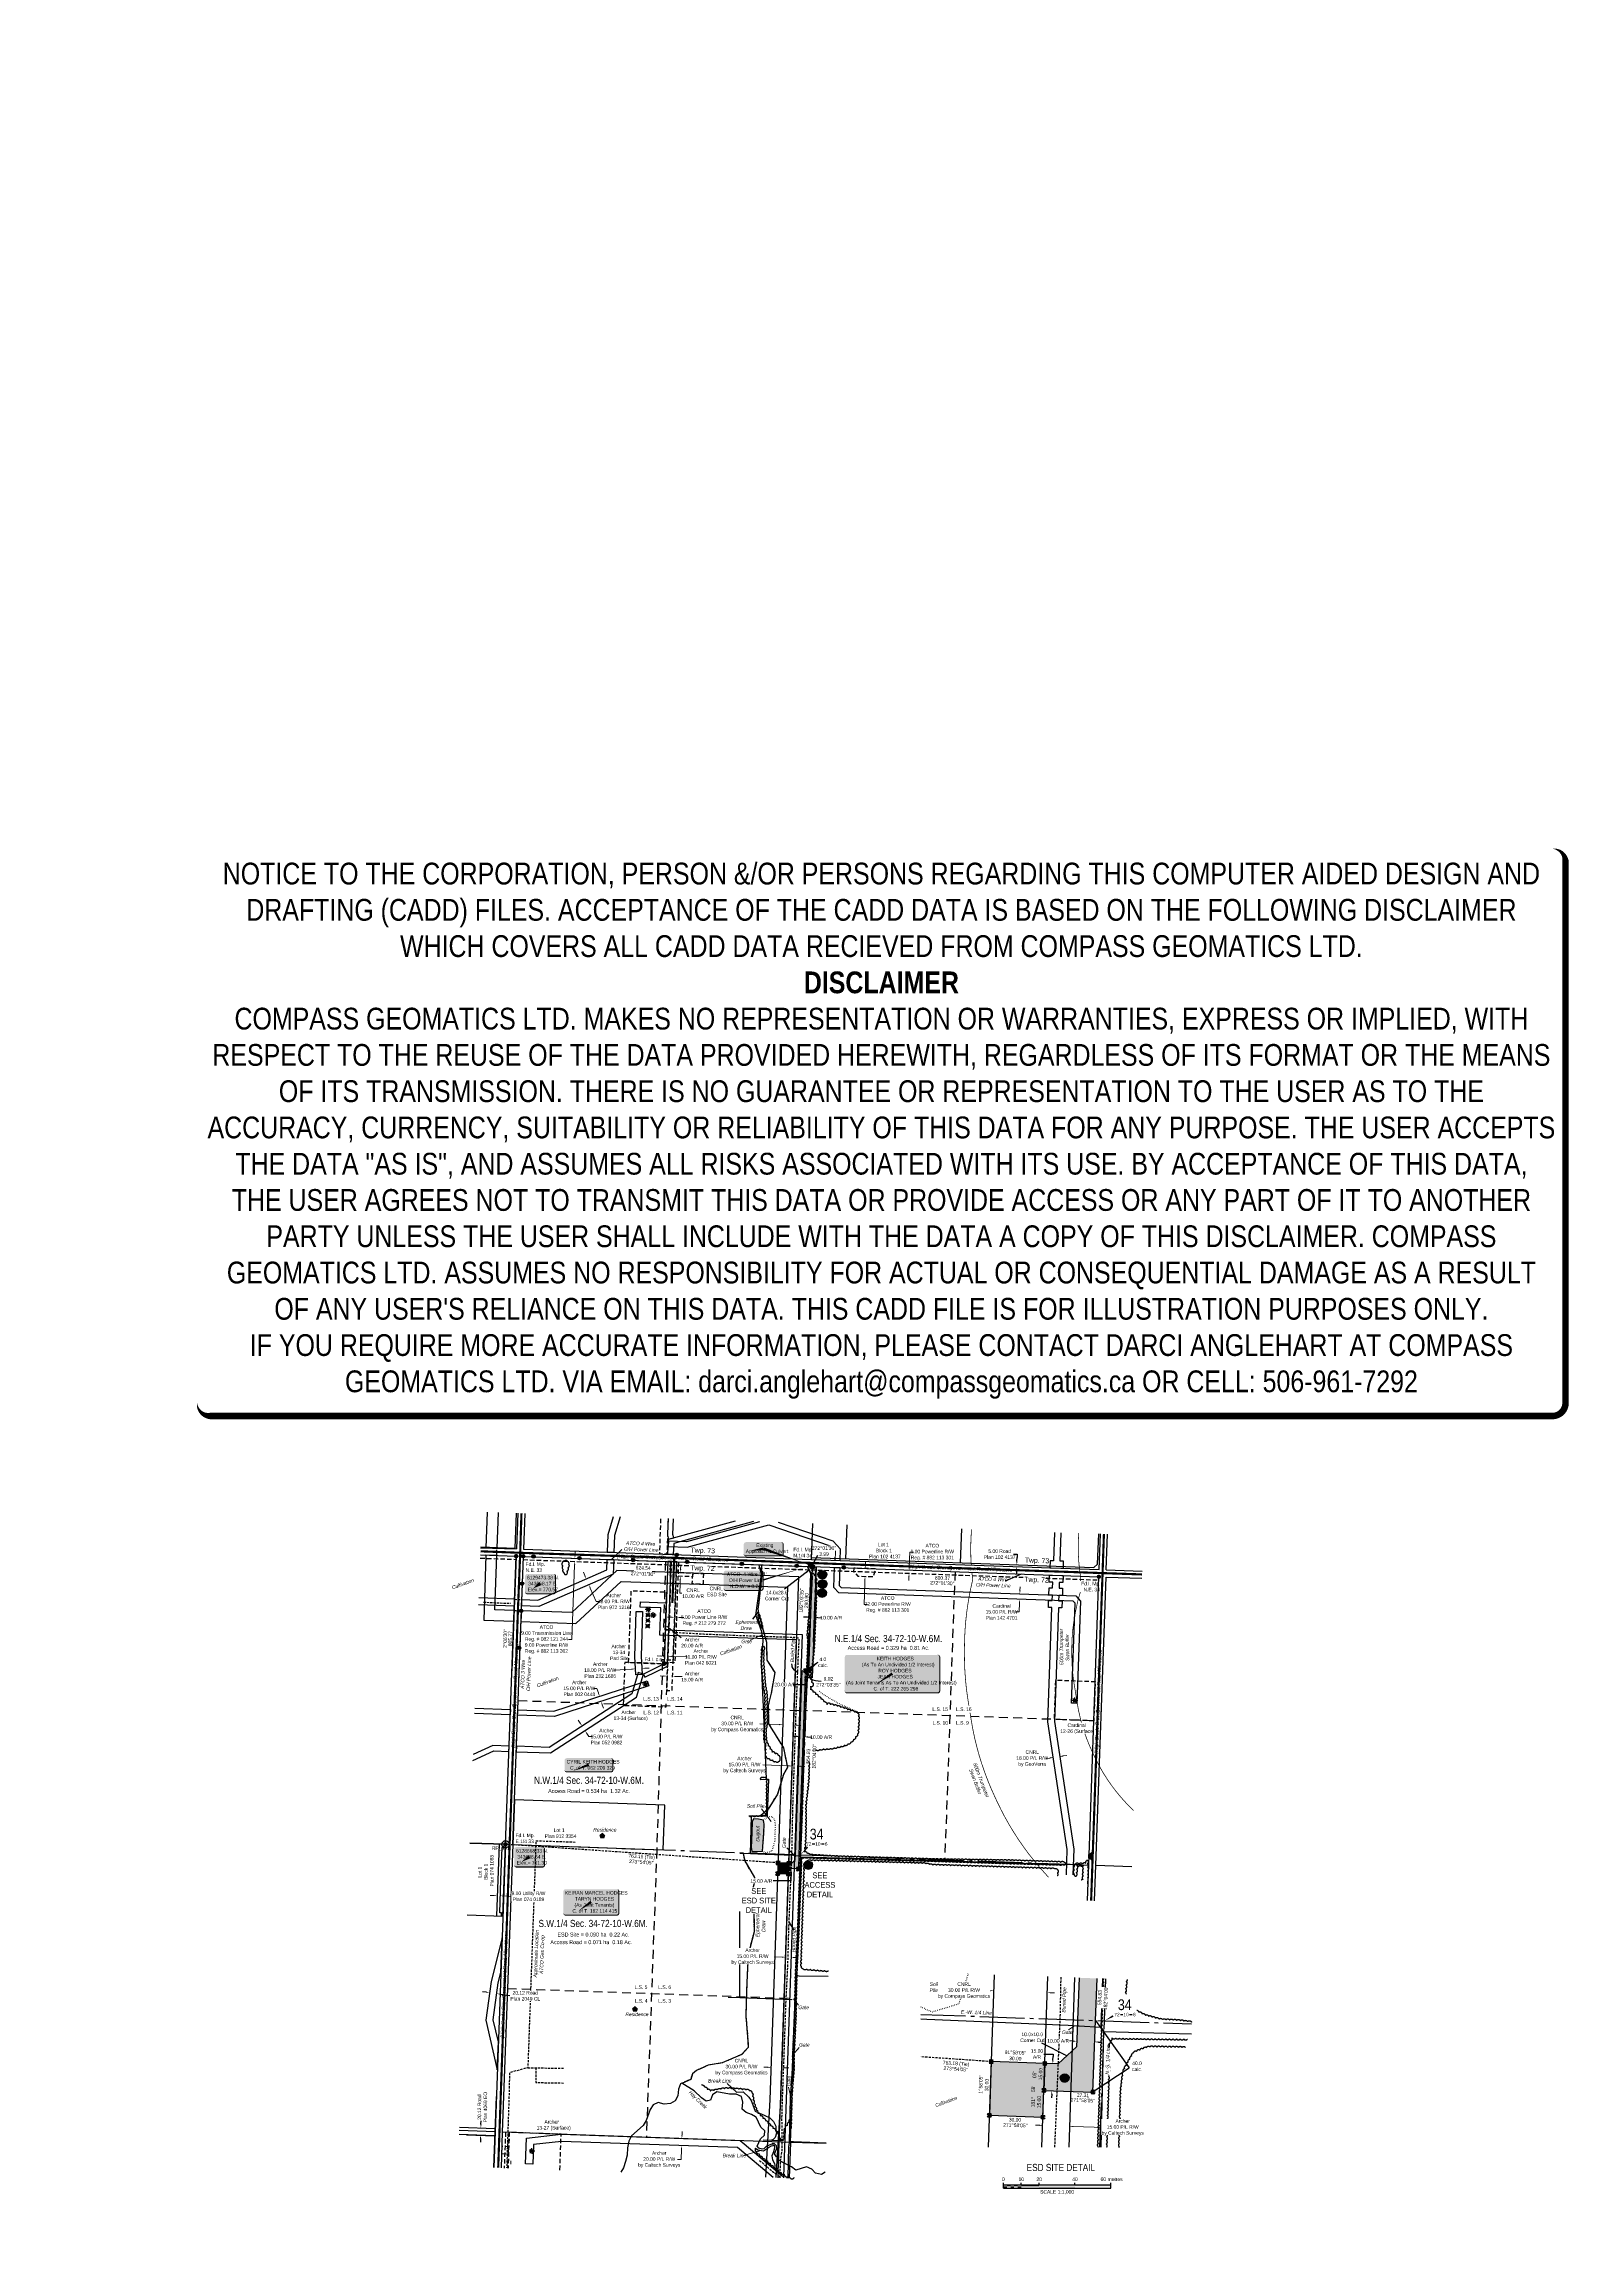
# Model space of a CAD drawing. Extents: x 342350 to 346608, y 6127530 to 6133698.
import ezdxf
from ezdxf.enums import TextEntityAlignment as Align

# ---------------------------------------------------------------- set-up
doc = ezdxf.new("R2010")
doc.units = 0
doc.header["$LTSCALE"] = 5
doc.header["$PDSIZE"] = 0.5
for name, pattern in [('0', [1, 1, 0]), ('BORDER', [17.5, 5, -2.5, 5, -2.5, 0, -2.5]), ('foc-ACCESSROAD', [3.75, 2.5, -1.25]), ('foc-FLOWLINE', [3.75, 2.5, -1.25]), ('foc-LSD', [8, 5, -3]), ('foc-QUARTERLINE', [33, 25, -3, 2, -3]), ('foc-TIELINE', [1.875, 1.25, -0.625]), ('foc-TOPO', [1, 0.2, -0.8]), ('foc-TOPO-ephemeral', [6.25, 3.125, -0.625, 0.625, -0.625, 0.625, -0.625]), ('foc-TRAV', [1.875, 1.25, -0.625]), ('POWERLINE5', [7.8, 2.4, -0.6, 0.6, -0.6, 0.6, -0.6, 2.4]), ('UG_PIPE', [1.875, 1.25, -0.625])]:
    doc.linetypes.add(name, pattern=pattern)
doc.layers.get('Defpoints').update_dxf_attribs({"color": 9})
for name, color, linetype in [('10', 1, 'Continuous'), ('35', 37, 'Continuous'), ('9', 3, 'Continuous'), ('AS-CABLE', 224, 'foc-CABLE'), ('AS-FENCE', 48, 'foc-FENCE'), ('AS-OWNER', 7, 'Continuous'), ('AS-PIPE-UG', 44, 'UG_PIPE'), ('AS-PIPE-UG-T', 44, 'Continuous'), ('AS-POWER', 104, 'foc-POWER'), ('AS-POWER-EXISTING', 72, 'POWERLINE5'), ('AS-POWER-T', 104, 'Continuous'), ('AS-RESIDENCE', 14, 'Continuous'), ('AS-ROADS', 254, 'Continuous'), ('AS-TELUS', 224, 'foc-TEL'), ('C-AR', 13, 'foc-ACCESSROAD'), ('C-RW', 13, 'Continuous'), ('C-SYMBOL', 7, 'Continuous'), ('CG-NOTES', 7, 'Continuous'), ('D-TXT', 7, 'Continuous'), ('DETAIL-T', 7, 'Continuous'), ('F-AR', 190, 'foc-ACCESSROAD'), ('F-EZE', 190, 'foc-FLOWLINE'), ('F-RW', 190, 'Continuous'), ('F-WS', 190, 'foc-ACCESSROAD'), ('F-WS-S', 190, 'Continuous'), ('L-AREAREQUIRED', 7, 'Continuous'), ('L-AREAWORK', 5, 'Continuous'), ('L-BD', 7, 'Continuous'), ('L-BD1', 253, 'Continuous'), ('L-DETAIL-T', 3, 'Continuous'), ('L-MON', 1, 'Continuous'), ('L-QSEC', 8, 'foc-QUARTERLINE'), ('L-ROAD-T', 7, 'Continuous'), ('L-SEC', 7, 'Continuous'), ('L-SECLBL', 7, 'Continuous'), ('L-SECTION-LSD', 7, 'foc-LSD'), ('L-TIE', 7, 'foc-TIELINE'), ('L-TITLEDB', 4, 'Continuous'), ('L-TITLEDB-T', 4, 'Continuous'), ('L-TRAV', 7, 'foc-TRAV'), ('P-CROSSINGS', 250, 'Continuous'), ('P-CROSSINGS-GRID', 8, 'Continuous'), ('P-PROPOSED', 10, 'Continuous'), ('P-PROPOSED-H', 21, 'Continuous'), ('P-TEMP-BLUE', 160, 'Continuous'), ('P-TEMP-BLUE-H', 133, 'Continuous'), ('P-TRAV', 4, 'foc-TRAV'), ('P-TXT', 4, 'Continuous'), ('T-BUSH', 110, '0'), ('T-CREEK', 160, 'Continuous'), ('T-DRAW', 143, 'foc-TOPO-ephemeral'), ('T-GENERAL', 48, 'foc-TOPO'), ('T-SLOPE', 48, 'Continuous'), ('T-WATER', 160, 'Continuous'), ('T-WATER-H', 133, 'Continuous'), ('T-WATER-T', 170, 'Continuous')]:
    doc.layers.add(name, color=color, linetype=linetype)
for name, color, linetype, lineweight in [('AS-BOUNDARY', 131, 'BORDER', 60), ('AS-GENERAL', 48, 'Continuous', 18), ('C-AR-T', 13, 'Continuous', 9), ('C-RW-T', 13, 'Continuous', 9), ('C-WS-T', 13, 'Continuous', 9), ('F-AR-T', 190, 'Continuous', 9), ('F-EZE-T', 190, 'Continuous', 9), ('F-RW-T', 190, 'Continuous', 9), ('F-WS-T', 190, 'Continuous', 9), ('T-TEXT', 48, 'Continuous', 18)]:
    doc.layers.add(name, color=color, linetype=linetype, lineweight=lineweight)
doc.layers.add('DISCLAIMER', color=7, linetype='Continuous', plot=False)
doc.styles.add('100L', font='ARIALN.TTF', dxfattribs={"height": 11})
doc.styles.add('175L', font='ARIALN.TTF', dxfattribs={"height": 20})
doc.styles.add('80', font='ARIALN.TTF', dxfattribs={"height": 10})
doc.styles.add('80CG', font='ARIALN.TTF', dxfattribs={"height": 10})
doc.styles.add('80L', font='ARIALN.TTF', dxfattribs={"height": 10})
doc.styles.add('80LS', font='ARIALNI.TTF', dxfattribs={"height": 10})
doc.styles.add('Crossing', font='ARIALN.TTF', dxfattribs={"height": 10})
doc.styles.add('foc-LtypeFont', font='ARIALN.TTF', dxfattribs={"height": 7.35})
doc.styles.add('MtXpl_Arial_Narrow', font='ARIALNI.TTF')
doc.styles.add('SIMPLEX', font='ARIALN.TTF')
doc.linetypes.add('foc-CABLE', pattern='A,2,-1,["C",foc-LtypeFont,S=0.2,R=0,X=-0.625,Y=-0.75],-1.24,8', length=12.24)
doc.linetypes.add('foc-FENCE', pattern='A,10,-1,["X",foc-LtypeFont,S=0.2,R=0,X=-0.625,Y=-0.75],-1.24', length=12.24)
doc.linetypes.add('foc-POWER', pattern='A,6,-1,["P",foc-LtypeFont,S=0.2,R=0,X=-0.625,Y=-0.75],-1.24,4', length=12.24)
doc.linetypes.add('foc-TEL', pattern='A,2,-1,["T",foc-LtypeFont,S=0.2,R=0,X=-0.425,Y=-0.75],-1.24,8', length=12.24)
doc.linetypes.add('foc-TEL-NOLINE', pattern='A,0,-2,["T",foc-LtypeFont,S=0.2,R=0,X=-0.425,Y=-0.75],-10.24', length=12.24)
doc.linetypes.add('foc-TOPO-flowdirection-NOLINE', pattern='A,0,[">",foc-LtypeFont,S=0.3,R=0,X=0,Y=-0.945],-20,[">",foc-LtypeFont,S=0.3,R=0,X=0,Y=-0.945],0', length=20)
doc.dimstyles.new('Compass 5 000', dxfattribs={"dimscale": 5, "dimtxt": 9, "dimasz": 2, "dimexe": 0.2, "dimexo": 0.0625, "dimgap": 0.5, "dimtad": 0, "dimtih": 1, "dimtoh": 1, "dimzin": 0, "dimdsep": 46, "dimtxsty": '80CG', "dimcen": 0.1, "dimse1": 1, "dimse2": 1, "dimclrd": 256, "dimclrt": 256, "dimaunit": 1, "dimadec": 4, "dimazin": 0, "dimtfac": 0.06, "dimtofl": 0, "dimtmove": 0, "dimatfit": 1, "dimfxl": 0.2, "dimtolj": 1, "dimtzin": 0, "dimlwd": -1, "dimarcsym": 0})

# ---------------------------------------------------------------- blocks, each defined once
blk = doc.blocks.new('TEMP')
h = blk.add_hatch(color=255)
h.dxf.hatch_style = 1
h.paths.add_polyline_path([(0, 0.3), (-0.7, 1.2), (-0.7, 0.7), (-1.2, 0.7), (-0.3, 0), (-1.2, -0.7), (-0.7, -0.7), (-0.7, -1.2), (0, -0.3), (0.7, -1.2), (0.7, -0.7), (1.2, -0.7), (0.3, 0), (1.2, 0.7), (0.7, 0.7), (0.7, 1.2)])
h.paths.add_polyline_path([(0.6, 0.8), (0.6, 0.6), (0.8, 0.6), (0.1, 0), (0.8, -0.6), (0.6, -0.6), (0.6, -0.8), (0, -0.1), (-0.6, -0.8), (-0.6, -0.6), (-0.8, -0.6), (-0.1, 0), (-0.8, 0.6), (-0.6, 0.6), (-0.6, 0.8), (0, 0.1)], flags=16)
h = blk.add_hatch(color=1)
h.dxf.hatch_style = 1
h.paths.add_polyline_path([(0, 0.1), (-0.6, 0.8), (-0.6, 0.6), (-0.8, 0.6), (-0.1, 0), (-0.8, -0.6), (-0.6, -0.6), (-0.6, -0.8), (0, -0.1), (0.6, -0.8), (0.6, -0.6), (0.8, -0.6), (0.1, 0), (0.8, 0.6), (0.6, 0.6), (0.6, 0.8)])
at = {"color": 1}
for p, q in [((-0.1, 0), (0.1, 0)), ((0, 0.1), (0, -0.1))]:
    blk.add_line(p, q, dxfattribs=at)
at = {"color": 255, "flags": 128}
blk.add_lwpolyline([(-0.3, 0), (-1.2, 0.7), (-0.7, 0.7), (-0.7, 1.2), (0, 0.3), (0.7, 1.2), (0.7, 0.7), (1.2, 0.7), (0.3, 0), (1.2, -0.7), (0.7, -0.7), (0.7, -1.2), (0, -0.3), (-0.7, -1.2), (-0.7, -0.7), (-1.2, -0.7)], close=True, dxfattribs=at)
at = {"color": 1, "flags": 128}
blk.add_lwpolyline([(-0.1, 0), (-0.8, 0.6), (-0.6, 0.6), (-0.6, 0.8), (0, 0.1), (0.6, 0.8), (0.6, 0.6), (0.8, 0.6), (0.1, 0), (0.8, -0.6), (0.6, -0.6), (0.6, -0.8), (0, -0.1), (-0.6, -0.8), (-0.6, -0.6), (-0.8, -0.6)], close=True, dxfattribs=at)
blk = doc.blocks.new('L-SECLBL')
at = {"layer": '9', "color": 7}
for p, q in [((-5.1, -27.8), (-12.3, -27.8)), ((20.7, -27.8), (13.5, -27.8))]:
    blk.add_line(p, q, dxfattribs=at)
at = {"layer": '10', "color": 2, "style": 'SIMPLEX'}
blk.add_attdef('SEC', text='', height=30, dxfattribs=at).set_placement((0, 0), align=Align.MIDDLE)
at = {"layer": '10', "color": 5, "style": '80L'}
blk.add_attdef('TWP', text='', height=9.5, dxfattribs=at).set_placement((-14.4, -27.4), align=Align.MIDDLE_RIGHT)
blk.add_attdef('RGE', text='', height=9.5, dxfattribs=at).set_placement((3.6, -27.4), align=Align.MIDDLE_CENTER)
blk.add_attdef('MER', text='', height=9.5, dxfattribs=at).set_placement((23.2, -27.4), align=Align.MIDDLE_LEFT)
blk = doc.blocks.new('*D588')
at = {"layer": 'Defpoints', "color": 0, "transparency": 16777216}
for p in [(345138.4, 6127870.9), (345138.8, 6127883), (345213.4, 6127868.4)]:
    blk.add_point(p, dxfattribs=at)
at = {"layer": 'F-RW-T', "transparency": 16777216}
for p, q in [((345128.8, 6127883.3), (345118.9, 6127883.6)), ((345223.8, 6127880), (345311, 6127877))]:
    blk.add_line(p, q, dxfattribs=at)
for points in [[(345128.9, 6127885), (345128.8, 6127881.6), (345138.8, 6127883)], [(345223.8, 6127881.7), (345223.7, 6127878.4), (345213.8, 6127880.4)]]:
    blk.add_solid(points, dxfattribs=at)
at = {"layer": 'F-RW-T', "transparency": 16777216, "insert": (345362.3, 6127877), "char_height": 10, "attachment_point": 5, "style": '80CG', "bg_fill": 3, "box_fill_scale": 1.1, "bg_fill_color": 256, "bg_fill_true_color": 13158600, "bg_fill_transparency": 0}
blk.add_mtext('\\A1;Archer\\P15.00 P/L R/W\\Pby Caltech Surveys', dxfattribs=at)
blk = doc.blocks.new('*D589')
at = {"layer": 'C-RW-T', "transparency": 16777216}
for p, q in [((344991.7, 6128259.3), (344981.7, 6128259.6)), ((345161.6, 6128253.5), (345171.6, 6128253.1))]:
    blk.add_line(p, q, dxfattribs=at)
for points in [[(344991.8, 6128261), (344991.7, 6128257.6), (345001.7, 6128259)], [(345161.6, 6128255.1), (345161.5, 6128251.8), (345151.6, 6128253.8)]]:
    blk.add_solid(points, dxfattribs=at)
at = {"layer": 'Defpoints', "color": 0, "transparency": 16777216}
blk.add_point((345150.9, 6128234.1), dxfattribs=at)
at = {"layer": 'C-RW-T', "transparency": 16777216, "insert": (344919, 6128259.6), "char_height": 10, "attachment_point": 5, "style": '80CG', "bg_fill": 3, "box_fill_scale": 1.1, "bg_fill_color": 256, "bg_fill_true_color": 13158600, "bg_fill_transparency": 0}
blk.add_mtext('\\A1;CNRL\\P30.00 P/L R/W\\Pby Compass Geomatics', dxfattribs=at)
at = {"layer": 'Defpoints', "color": 0, "transparency": 16777216}
for p in [(345001, 6128239.2), (345001.7, 6128259)]:
    blk.add_point(p, dxfattribs=at)
blk = doc.blocks.new('*D604')
at = {"layer": 'Defpoints', "color": 0, "transparency": 16777216}
for p in [(344952.4, 6129448.4), (344952.6, 6129453.4), (345066.2, 6129444.3)]:
    blk.add_point(p, dxfattribs=at)
at = {"layer": 'L-TITLEDB', "transparency": 16777216}
for p, q in [((345057.4, 6129479.1), (345067.4, 6129479.1)), ((345066.7, 6129459.3), (345067.1, 6129469.3)), ((345067.4, 6129479.1), (345067.1, 6129469.3)), ((345065.8, 6129434.4), (345065.5, 6129424.4))]:
    blk.add_line(p, q, dxfattribs=at)
for points in [[(345064.2, 6129434.4), (345067.5, 6129434.3), (345066.2, 6129444.3)], [(345065.1, 6129459.4), (345068.4, 6129459.3), (345066.4, 6129449.3)]]:
    blk.add_solid(points, dxfattribs=at)
at = {"layer": 'L-TITLEDB', "transparency": 16777216, "insert": (345018.7, 6129479.1), "char_height": 10, "attachment_point": 5, "style": '80CG'}
blk.add_mtext('\\A1;5.00 Road\\PPlan 102 4137', dxfattribs=at)
blk = doc.blocks.new('POWERPOLE')
h = blk.add_hatch(color=255)
edge = h.paths.add_edge_path()
edge.add_arc((0, 0), 0.96, 0, 360)
at = {"linetype": 'Continuous'}
for p, q in [((0.7, -0.7), (-0.7, 0.7)), ((-0.7, -0.7), (0.7, 0.7))]:
    blk.add_line(p, q, dxfattribs=at)
blk.add_circle((0, 0), 0.96, dxfattribs=at)
blk = doc.blocks.new('*D606')
at = {"layer": 'C-RW-T', "transparency": 16777216}
for p, q in [((345158.6, 6128909.4), (345148.7, 6128907.9)), ((345196.2, 6128915.1), (345206, 6128916.6))]:
    blk.add_line(p, q, dxfattribs=at)
for points in [[(345158.3, 6128911), (345158.8, 6128907.8), (345168.5, 6128910.9)], [(345195.9, 6128916.8), (345196.4, 6128913.5), (345186.3, 6128913.6)]]:
    blk.add_solid(points, dxfattribs=at)
at = {"layer": 'Defpoints', "color": 0, "transparency": 16777216}
for p in [(345166.6, 6128923), (345168.5, 6128910.9), (345184.4, 6128925.7)]:
    blk.add_point(p, dxfattribs=at)
at = {"layer": 'C-RW-T', "transparency": 16777216, "insert": (345109.6, 6128907.9), "char_height": 10, "attachment_point": 5, "style": '80CG'}
blk.add_mtext('\\A1;CNRL\\P18.00 P/L R/W\\Pby GeoVerra', dxfattribs=at)
blk = doc.blocks.new('*D607')
at = {"layer": 'Defpoints', "color": 0, "transparency": 16777216}
for p in [(344091.8, 6129186.7), (344106.7, 6129186.2), (344105, 6129137.6)]:
    blk.add_point(p, dxfattribs=at)
at = {"layer": 'F-AR-T', "transparency": 16777216}
for p, q in [((344080, 6129138.5), (344070.1, 6129138.9)), ((344115, 6129137.3), (344132.2, 6129136.7))]:
    blk.add_line(p, q, dxfattribs=at)
for points in [[(344080.1, 6129140.2), (344080, 6129136.9), (344090, 6129138.2)], [(344115.1, 6129138.9), (344115, 6129135.6), (344105, 6129137.6)]]:
    blk.add_solid(points, dxfattribs=at)
at = {"layer": 'F-AR-T', "transparency": 16777216, "insert": (344159.5, 6129136.7), "char_height": 10, "attachment_point": 5, "style": '80CG'}
blk.add_mtext('\\A1;Archer\\P15.00 A/R', dxfattribs=at)
blk = doc.blocks.new('*D608')
at = {"layer": 'Defpoints', "color": 0, "transparency": 16777216}
for p in [(343832.2, 6129467.6), (344249.7, 6129443.8), (344250, 6129452.8)]:
    blk.add_point(p, dxfattribs=at)
at = {"layer": 'F-EZE-T', "transparency": 16777216}
for p, q in [((343832.5, 6129477.6), (343832.9, 6129487.6)), ((343831.5, 6129448.6), (343824.1, 6129240.4)), ((343824.1, 6129240.4), (343814.1, 6129240.4))]:
    blk.add_line(p, q, dxfattribs=at)
for points in [[(343830.8, 6129477.6), (343834.2, 6129477.5), (343832.2, 6129467.6)], [(343829.8, 6129448.7), (343833.2, 6129448.5), (343831.8, 6129458.6)]]:
    blk.add_solid(points, dxfattribs=at)
at = {"layer": 'F-EZE-T', "transparency": 16777216, "insert": (343752.9, 6129240.4), "char_height": 10, "attachment_point": 5, "style": '80CG'}
blk.add_mtext('\\A1;ATCO\\P9.00 Transmission Line\\PReg. # 082 121 244\\P9.00 Powerline R/W\\PReg. # 882 113 302', dxfattribs=at)
blk = doc.blocks.new('*D609')
at = {"layer": 'Defpoints', "color": 0, "transparency": 16777216}
for p in [(344110.9, 6129304), (344110.9, 6129302.6), (344116.9, 6129303.7)]:
    blk.add_point(p, dxfattribs=at)
at = {"layer": 'F-EZE-T', "transparency": 16777216}
for p, q in [((344100.9, 6129302.9), (344090.9, 6129303.3)), ((344126.9, 6129302), (344136.8, 6129301.7))]:
    blk.add_line(p, q, dxfattribs=at)
for points in [[(344100.9, 6129304.6), (344100.8, 6129301.3), (344110.9, 6129302.6)], [(344126.9, 6129303.7), (344126.8, 6129300.3), (344116.9, 6129302.4)]]:
    blk.add_solid(points, dxfattribs=at)
at = {"layer": 'F-EZE-T', "transparency": 16777216, "insert": (344193.2, 6129301.7), "char_height": 10, "attachment_point": 5, "style": '80CG'}
blk.add_mtext('\\A1;ATCO\\P6.00 Power Line R/W\\PReg. # 212 279 272', dxfattribs=at)
blk = doc.blocks.new('*D610')
at = {"layer": 'Defpoints', "color": 0, "transparency": 16777216}
for p in [(344643.4, 6129438.9), (344646.9, 6129416.8), (344647.7, 6129438.7)]:
    blk.add_point(p, dxfattribs=at)
at = {"layer": 'F-EZE-T', "transparency": 16777216}
for p, q in [((344642.3, 6129406.9), (344641.9, 6129396.9)), ((344643.8, 6129448.9), (344644.1, 6129458.9)), ((344639.8, 6129338.2), (344641.9, 6129396.9)), ((344649.8, 6129338.2), (344639.8, 6129338.2))]:
    blk.add_line(p, q, dxfattribs=at)
for points in [[(344640.6, 6129407), (344643.9, 6129406.9), (344642.6, 6129416.9)], [(344642.1, 6129448.9), (344645.4, 6129448.8), (344643.4, 6129438.9)]]:
    blk.add_solid(points, dxfattribs=at)
at = {"layer": 'F-EZE-T', "transparency": 16777216, "insert": (344705.9, 6129338.2), "char_height": 10, "attachment_point": 5, "style": '80CG'}
blk.add_mtext('\\A1;ATCO\\P22.00 Powerline R/W\\PReg. # 882 113 301', dxfattribs=at)
blk = doc.blocks.new('*D611')
at = {"layer": 'Defpoints', "color": 0, "transparency": 16777216}
for p in [(344745.2, 6129426.3), (344745.5, 6129435.3), (344765.5, 6129425.6)]:
    blk.add_point(p, dxfattribs=at)
at = {"layer": 'F-EZE-T', "transparency": 16777216}
for p, q in [((344766.2, 6129444.6), (344767.6, 6129484.7)), ((344767.6, 6129484.7), (344777.6, 6129484.7)), ((344765.2, 6129415.6), (344764.8, 6129405.6))]:
    blk.add_line(p, q, dxfattribs=at)
for points in [[(344763.5, 6129415.6), (344766.8, 6129415.5), (344765.5, 6129425.6)], [(344764.5, 6129444.6), (344767.9, 6129444.5), (344765.9, 6129434.6)]]:
    blk.add_solid(points, dxfattribs=at)
at = {"layer": 'F-EZE-T', "transparency": 16777216, "insert": (344830.5, 6129484.7), "char_height": 10, "attachment_point": 5, "style": '80CG'}
blk.add_mtext('\\A1;ATCO\\P9.00 Powerline R/W\\PReg. # 882 113 301', dxfattribs=at)
blk = doc.blocks.new('*D612')
at = {"layer": 'Defpoints', "color": 0, "transparency": 16777216}
for p in [(344868.1, 6129360.1), (344868.6, 6129375.1), (345074.3, 6129352.8)]:
    blk.add_point(p, dxfattribs=at)
at = {"layer": 'F-RW-T', "transparency": 16777216}
for p, q in [((345074, 6129342.8), (345073.1, 6129317.7)), ((345075.2, 6129377.8), (345075.6, 6129387.8)), ((345073.1, 6129317.7), (345063.1, 6129317.7))]:
    blk.add_line(p, q, dxfattribs=at)
for points in [[(345072.3, 6129342.8), (345075.7, 6129342.7), (345074.3, 6129352.8)], [(345073.6, 6129377.8), (345076.9, 6129377.7), (345074.9, 6129367.8)]]:
    blk.add_solid(points, dxfattribs=at)
at = {"layer": 'F-RW-T', "transparency": 16777216, "insert": (345024, 6129317.7), "char_height": 10, "attachment_point": 5, "style": '80CG'}
blk.add_mtext('\\A1;Cardinal\\P15.00 P/L R/W\\PPlan 142 4701', dxfattribs=at)
blk = doc.blocks.new('*D613')
at = {"layer": 'Defpoints', "color": 0, "transparency": 16777216}
for p in [(343849.3, 6128996.7), (343857.5, 6128984.2), (343860.4, 6128986.1)]:
    blk.add_point(p, dxfattribs=at)
at = {"layer": 'F-RW-T', "transparency": 16777216}
for p, q in [((343846.8, 6129007), (343841.4, 6129015.4)), ((343865.9, 6128977.7), (343871.3, 6128969.3)), ((343871.3, 6128969.3), (343881.3, 6128969.3))]:
    blk.add_line(p, q, dxfattribs=at)
for points in [[(343848.2, 6129007.9), (343845.4, 6129006.1), (343852.3, 6128998.7)], [(343867.3, 6128978.6), (343864.5, 6128976.8), (343860.4, 6128986.1)]]:
    blk.add_solid(points, dxfattribs=at)
at = {"layer": 'F-RW-T', "transparency": 16777216, "insert": (343920.4, 6128969.3), "char_height": 10, "attachment_point": 5, "style": '80CG'}
blk.add_mtext('\\A1;Archer\\P15.00 P/L R/W\\PPlan 052 0982', dxfattribs=at)
blk = doc.blocks.new('*D614')
at = {"layer": 'Defpoints', "color": 0, "transparency": 16777216}
for p in [(344083.5, 6129236.1), (344093.5, 6129235.7), (344092, 6129193.7)]:
    blk.add_point(p, dxfattribs=at)
at = {"layer": 'F-RW-T', "transparency": 16777216}
for p, q in [((344072, 6129194.4), (344062, 6129194.7)), ((344102, 6129193.3), (344144.8, 6129191.8))]:
    blk.add_line(p, q, dxfattribs=at)
for points in [[(344072.1, 6129196), (344072, 6129192.7), (344082, 6129194)], [(344102.1, 6129195), (344102, 6129191.6), (344092, 6129193.7)]]:
    blk.add_solid(points, dxfattribs=at)
at = {"layer": 'F-RW-T', "transparency": 16777216, "insert": (344183.9, 6129191.8), "char_height": 10, "attachment_point": 5, "style": '80CG'}
blk.add_mtext('\\A1;Archer\\P10.00 P/L R/W\\PPlan 042 6021', dxfattribs=at)
blk = doc.blocks.new('*D615')
at = {"layer": 'Defpoints', "color": 0, "transparency": 16777216}
for p in [(343939.8, 6129094.4), (343905.5, 6129067.5), (343944.5, 6129080.1)]:
    blk.add_point(p, dxfattribs=at)
at = {"layer": 'F-RW-T', "transparency": 16777216}
for p, q in [((343893.7, 6129104), (343883.7, 6129104)), ((343897.8, 6129091.3), (343893.7, 6129104)), ((343908.6, 6129058), (343911.7, 6129048.5))]:
    blk.add_line(p, q, dxfattribs=at)
for points in [[(343899.4, 6129091.8), (343896.2, 6129090.8), (343900.9, 6129081.8)], [(343910.2, 6129058.5), (343907, 6129057.5), (343905.5, 6129067.5)]]:
    blk.add_solid(points, dxfattribs=at)
at = {"layer": 'F-RW-T', "transparency": 16777216, "insert": (343844.6, 6129104), "char_height": 10, "attachment_point": 5, "style": '80CG'}
blk.add_mtext('\\A1;Archer\\P15.00 P/L R/W\\PPlan 002 0448', dxfattribs=at)
blk = doc.blocks.new('*U601')
h = blk.add_hatch(color=59)
edge = h.paths.add_edge_path()
edge.add_line((-126.5, -54), (126.5, -54))
edge.add_arc((126.5, -48), 6, 270, 360)
edge.add_line((132.5, -48), (132.5, 46.5))
edge.add_arc((126.5, 46.5), 6, 0, 90)
edge.add_line((126.5, 52.5), (-126.5, 52.5))
edge.add_arc((-126.5, 46.5), 6, 90, 180)
edge.add_line((-132.5, 46.5), (-132.5, -48))
edge.add_arc((-126.5, -48), 6, 180, 270)
at = {"color": 1, "flags": 128}
blk.add_lwpolyline([(-126.5, -54, 3, 3, 0), (126.5, -54, 3, 3, 0.414214), (132.5, -48, 3, 3, 0), (132.5, 46.5, 3, 0, 0.414214), (126.5, 52.5, 0, 0, 0), (-126.5, 52.5, 0, 0, 0.414214), (-132.5, 46.5, 0, 0, 0), (-132.5, -48, 0, 3, 0.414214)], format="xyseb", close=True, dxfattribs=at)
blk.add_lwpolyline([(-46.7, -30.7, 0, 7.5, 0), (0, 0, 0, 0, 0)], format="xyseb", dxfattribs=at)
at = {"color": 1, "style": '80'}
blk.add_attdef('ENTER_TEXT_001', (-36, -5), '', height=10, dxfattribs=at)
blk = doc.blocks.new('*U602')
h = blk.add_hatch(color=59)
edge = h.paths.add_edge_path()
edge.add_line((-61.5, -20), (61.5, -20))
edge.add_arc((61.5, -14), 6, 270, 360)
edge.add_line((67.5, -14), (67.5, 12.5))
edge.add_arc((61.5, 12.5), 6, 0, 90)
edge.add_line((61.5, 18.5), (-61.5, 18.5))
edge.add_arc((-61.5, 12.5), 6, 90, 180)
edge.add_line((-67.5, 12.5), (-67.5, -14))
edge.add_arc((-61.5, -14), 6, 180, 270)
at = {"color": 1, "flags": 128}
blk.add_lwpolyline([(-61.5, -20, 3, 3, 0), (61.5, -20, 3, 3, 0.414214), (67.5, -14, 3, 3, 0), (67.5, 12.5, 3, 0, 0.414214), (61.5, 18.5, 0, 0, 0), (-61.5, 18.5, 0, 0, 0.414214), (-67.5, 12.5, 0, 0, 0), (-67.5, -14, 0, 3, 0.414214)], format="xyseb", close=True, dxfattribs=at)
blk.add_lwpolyline([(-44.7, -17.3, 0, 7.5, 0), (0, 0, 0, 0, 0)], format="xyseb", dxfattribs=at)
at = {"color": 1, "style": '80'}
blk.add_attdef('ENTER_TEXT_001', (-36, -5), '', height=10, dxfattribs=at)
blk = doc.blocks.new('GAS')
h = blk.add_hatch(color=255)
h.dxf.hatch_style = 1
edge = h.paths.add_edge_path()
edge.add_arc((0, 0), 0.9, 0, 360)
for p, q in [((-0.8, 0), (-1.6, 0)), ((-0.6, 0.6), (-1.1, 1.1)), ((0, 0.8), (0, 1.6)), ((0.6, 0.6), (1.1, 1.1)), ((1.6, 0), (0.8, 0)), ((-0.6, -0.6), (-1.1, -1.1)), ((0, -0.8), (0, -1.6)), ((1.1, -1.1), (0.6, -0.6))]:
    blk.add_line(p, q)
blk.add_circle((0, 0), 0.8)
blk = doc.blocks.new('*D617')
at = {"layer": 'Defpoints', "color": 0, "transparency": 16777216}
for p in [(343562.6, 6127876.2), (343561.9, 6127856.1), (343568.8, 6127855.9)]:
    blk.add_point(p, dxfattribs=at)
at = {"layer": 'L-TITLEDB-T', "transparency": 16777216}
for p, q in [((343569.9, 6127886), (343570.2, 6127896)), ((343568.4, 6127845.9), (343568.1, 6127835.9))]:
    blk.add_line(p, q, dxfattribs=at)
for points in [[(343568.2, 6127886.1), (343571.5, 6127885.9), (343569.5, 6127876)], [(343566.8, 6127846), (343570.1, 6127845.8), (343568.8, 6127855.9)]]:
    blk.add_solid(points, dxfattribs=at)
at = {"layer": 'L-TITLEDB-T', "transparency": 16777216, "insert": (343573.8, 6127933.9), "char_height": 10, "attachment_point": 5, "rotation": 90, "style": '80CG'}
blk.add_mtext('\\A1;20.12 Road\\PPlan 4069 EO', dxfattribs=at)
blk = doc.blocks.new('*D618')
at = {"layer": 'Defpoints', "color": 0, "transparency": 16777216}
for p in [(343592.9, 6128243.4), (343612.8, 6128240.7), (343614.2, 6128250.8)]:
    blk.add_point(p, dxfattribs=at)
at = {"layer": 'L-TITLEDB-T', "transparency": 16777216}
for p, q in [((343584.4, 6128254.9), (343574.5, 6128256.3)), ((343624.1, 6128249.5), (343657.1, 6128245))]:
    blk.add_line(p, q, dxfattribs=at)
for points in [[(343584.6, 6128256.6), (343584.2, 6128253.3), (343594.3, 6128253.6)], [(343624.3, 6128251.1), (343623.9, 6128247.8), (343614.2, 6128250.8)]]:
    blk.add_solid(points, dxfattribs=at)
at = {"layer": 'L-TITLEDB-T', "transparency": 16777216, "insert": (343693.6, 6128245), "char_height": 10, "attachment_point": 5, "style": '80CG', "bg_fill": 3, "box_fill_scale": 1.1, "bg_fill_color": 256, "bg_fill_true_color": 13158600, "bg_fill_transparency": 0}
blk.add_mtext('\\A1;20.12 Road\\PPlan 2049 CL', dxfattribs=at)
blk = doc.blocks.new('*U603')
h = blk.add_hatch(color=59)
edge = h.paths.add_edge_path()
edge.add_line((-71.5, -37), (71.5, -37))
edge.add_arc((71.5, -31), 6, 270, 360)
edge.add_line((77.5, -31), (77.5, 29.5))
edge.add_arc((71.5, 29.5), 6, 0, 90)
edge.add_line((71.5, 35.5), (-71.5, 35.5))
edge.add_arc((-71.5, 29.5), 6, 90, 180)
edge.add_line((-77.5, 29.5), (-77.5, -31))
edge.add_arc((-71.5, -31), 6, 180, 270)
at = {"color": 1, "flags": 128}
blk.add_lwpolyline([(-71.5, -37, 3, 3, 0), (71.5, -37, 3, 3, 0.414214), (77.5, -31, 3, 3, 0), (77.5, 29.5, 3, 0, 0.414214), (71.5, 35.5, 0, 0, 0), (-71.5, 35.5, 0, 0, 0.414214), (-77.5, 29.5, 0, 0, 0), (-77.5, -31, 0, 3, 0.414214)], format="xyseb", close=True, dxfattribs=at)
blk.add_lwpolyline([(-36.9, -26.4, 0, 7.5, 0), (0, 0, 0, 0, 0)], format="xyseb", dxfattribs=at)
at = {"color": 1, "style": '80'}
blk.add_attdef('ENTER_TEXT_001', (-36, -5), '', height=10, dxfattribs=at)
blk = doc.blocks.new('*U485')
h = blk.add_hatch(color=255)
edge = h.paths.add_edge_path()
edge.add_line((-49, -28.5), (49, -28.5))
edge.add_arc((49, -22.5), 6, 270, 360)
edge.add_line((55, -22.5), (55, 21))
edge.add_arc((49, 21), 6, 0, 90)
edge.add_line((49, 27), (-49, 27))
edge.add_arc((-49, 21), 6, 90, 180)
edge.add_line((-55, 21), (-55, -22.5))
edge.add_arc((-49, -22.5), 6, 180, 270)
at = {"color": 104, "flags": 128}
blk.add_lwpolyline([(-49, -28.5, 3, 3, 0), (49, -28.5, 3, 3, 0.414214), (55, -22.5, 3, 3, 0), (55, 21, 3, 0, 0.414214), (49, 27, 0, 0, 0), (-49, 27, 0, 0, 0.414214), (-55, 21, 0, 0, 0), (-55, -22.5, 0, 3, 0.414214)], format="xyseb", close=True, dxfattribs=at)
at = {"color": 104, "style": '80'}
blk.add_attdef('ENTER_TEXT_001', (-26.8, -4.9), '', height=10, dxfattribs=at)
blk = doc.blocks.new('*D619')
at = {"layer": 'Defpoints', "color": 0, "transparency": 16777216}
for p in [(343615.1, 6128523.5), (343624, 6128523.2), (343624.1, 6128524.3)]:
    blk.add_point(p, dxfattribs=at)
at = {"layer": 'F-RW-T', "transparency": 16777216}
for p, q in [((343605.1, 6128525), (343595.1, 6128525.3)), ((343634.1, 6128523.9), (343660.8, 6128522.9))]:
    blk.add_line(p, q, dxfattribs=at)
for points in [[(343605.2, 6128526.6), (343605, 6128523.3), (343615.1, 6128524.6)], [(343634.1, 6128525.6), (343634, 6128522.2), (343624.1, 6128524.3)]]:
    blk.add_solid(points, dxfattribs=at)
at = {"layer": 'F-RW-T', "transparency": 16777216, "insert": (343702.5, 6128522.9), "char_height": 10, "attachment_point": 5, "style": '80CG', "bg_fill": 3, "box_fill_scale": 1.1, "bg_fill_color": 256, "bg_fill_true_color": 13158600, "bg_fill_transparency": 0}
blk.add_mtext('\\A1;9.00 Utility R/W\\PPlan 074 0189', dxfattribs=at)
blk = doc.blocks.new('res_occ')
for points in [[(0.1, 0.9), (-1.3, -0.4), (1.5, -0.4)], [(-0.9, -1.4), (1.1, -1.4), (1.1, -0.4), (-0.9, -0.4)]]:
    blk.add_hatch(color=14).paths.add_polyline_path(points)
at = {"color": 14}
for points in [[(0.1, 0.9), (-1.3, -0.4), (1.5, -0.4)], [(-0.9, -1.4), (1.1, -1.4), (1.1, -0.4), (-0.9, -0.4)]]:
    blk.add_lwpolyline(points, close=True, dxfattribs=at)
blk = doc.blocks.new('*D620')
at = {"layer": 'C-AR-T', "transparency": 16777216}
for p, q in [((344126.5, 6129407.2), (344126.2, 6129397.2)), ((344127.6, 6129437.2), (344128, 6129447.2)), ((344125.2, 6129369.8), (344126.2, 6129397.2)), ((344135.2, 6129369.8), (344125.2, 6129369.8))]:
    blk.add_line(p, q, dxfattribs=at)
blk.add_solid([(344125.9, 6129437.2), (344129.3, 6129437.1), (344127.3, 6129427.2)], dxfattribs=at)
at = {"layer": 'Defpoints', "color": 0, "transparency": 16777216}
for p in [(344126.9, 6129417.2), (344135.6, 6129416.9), (344136, 6129426.9)]:
    blk.add_point(p, dxfattribs=at)
at = {"layer": 'C-AR-T', "transparency": 16777216, "insert": (344162.5, 6129369.8), "char_height": 10, "attachment_point": 5, "style": '80CG', "bg_fill": 3, "box_fill_scale": 1.1, "bg_fill_color": 256, "bg_fill_true_color": 13158600, "bg_fill_transparency": 0}
blk.add_mtext('\\A1;CNRL\\P10.00 A/R', dxfattribs=at)
at = {"layer": 'C-AR-T', "transparency": 16777216}
blk.add_solid([(344124.9, 6129407.3), (344128.2, 6129407.1), (344126.9, 6129417.2)], dxfattribs=at)
blk = doc.blocks.new('*D621')
at = {"layer": 'Defpoints', "color": 0, "transparency": 16777216}
for p in [(343757.4, 6129363.1), (343764.6, 6129346.7), (343871.1, 6129393.5)]:
    blk.add_point(p, dxfattribs=at)
at = {"layer": 'F-RW-T', "transparency": 16777216}
for p, q in [((343859.9, 6129419.2), (343855.8, 6129428.3)), ((343875.2, 6129384.4), (343891.6, 6129347)), ((343891.6, 6129347), (343901.6, 6129347))]:
    blk.add_line(p, q, dxfattribs=at)
for points in [[(343861.4, 6129419.8), (343858.3, 6129418.5), (343863.9, 6129410)], [(343876.7, 6129385.1), (343873.6, 6129383.7), (343871.1, 6129393.5)]]:
    blk.add_solid(points, dxfattribs=at)
at = {"layer": 'F-RW-T', "transparency": 16777216, "insert": (343940.7, 6129347), "char_height": 10, "attachment_point": 5, "style": '80CG'}
blk.add_mtext('\\A1;Archer\\P18.00 P/L R/W\\PPlan 972 1216', dxfattribs=at)
blk = doc.blocks.new('WC3')
at = {"layer": 'L-MON'}
h = blk.add_hatch(color=255, dxfattribs=at)
h.dxf.hatch_style = 1
edge = h.paths.add_edge_path()
edge.add_arc((0, 0), 0.9, 0, 360)
at = {"layer": 'F-WS-S', "flags": 128}
for points in [[(-0.6, 0.5), (-1.2, 1.1)], [(0.5, 0.6), (1.1, 1.2)], [(-1.2, -1.2), (-0.6, -0.6)], [(1.2, -1.2), (0.6, -0.6)]]:
    blk.add_lwpolyline(points, dxfattribs=at)
at = {"layer": 'F-WS-S'}
for radius in [0.8, 0.373]:
    blk.add_circle((0, 0), radius, dxfattribs=at)
blk = doc.blocks.new('*D622')
at = {"layer": 'Defpoints', "color": 0, "transparency": 16777216}
for p in [(344442.1, 6128974.5), (344457.1, 6128974), (344454.1, 6128886.6)]:
    blk.add_point(p, dxfattribs=at)
at = {"layer": 'F-RW-T', "transparency": 16777216}
for p, q in [((344429.1, 6128887.4), (344357, 6128889.9)), ((344464.1, 6128886.2), (344474.1, 6128885.9))]:
    blk.add_line(p, q, dxfattribs=at)
for points in [[(344429.1, 6128889.1), (344429, 6128885.8), (344439.1, 6128887.1)], [(344464.1, 6128887.9), (344464, 6128884.6), (344454.1, 6128886.6)]]:
    blk.add_solid(points, dxfattribs=at)
at = {"layer": 'F-RW-T', "transparency": 16777216, "insert": (344305.8, 6128889.9), "char_height": 10, "attachment_point": 5, "style": '80CG'}
blk.add_mtext('\\A1;Archer\\P15.00 P/L R/W\\Pby Caltech Surveys', dxfattribs=at)
blk = doc.blocks.new('*D623')
at = {"layer": 'Defpoints', "color": 0, "transparency": 16777216}
for p in [(344001.2, 6129160.5), (344019.2, 6129161.6), (344019.3, 6129159.6)]:
    blk.add_point(p, dxfattribs=at)
at = {"layer": 'F-RW-T', "transparency": 16777216}
for p, q in [((343991.3, 6129158), (343942, 6129155)), ((344029.3, 6129160.2), (344039.2, 6129160.8))]:
    blk.add_line(p, q, dxfattribs=at)
for points in [[(343991.2, 6129159.6), (343991.4, 6129156.3), (344001.3, 6129158.6)], [(344029.2, 6129161.9), (344029.4, 6129158.6), (344019.3, 6129159.6)]]:
    blk.add_solid(points, dxfattribs=at)
at = {"layer": 'F-RW-T', "transparency": 16777216, "insert": (343902.9, 6129155), "char_height": 10, "attachment_point": 5, "style": '80CG'}
blk.add_mtext('\\A1;Archer\\P18.00 P/L R/W\\PPlan 232 1686', dxfattribs=at)
blk = doc.blocks.new('*D624')
at = {"layer": 'Defpoints', "color": 0, "transparency": 16777216}
for p in [(344084.5, 6127827.9), (344085.2, 6127847.8), (344131, 6127846.2)]:
    blk.add_point(p, dxfattribs=at)
at = {"layer": 'F-RW-T', "transparency": 16777216}
for p, q in [((344131.4, 6127856.2), (344131.7, 6127866.2)), ((344130, 6127816.2), (344128.9, 6127787.5)), ((344128.9, 6127787.5), (344118.9, 6127787.5))]:
    blk.add_line(p, q, dxfattribs=at)
for points in [[(344128.3, 6127816.3), (344131.6, 6127816.2), (344130.3, 6127826.2)], [(344129.7, 6127856.3), (344133, 6127856.1), (344131, 6127846.2)]]:
    blk.add_solid(points, dxfattribs=at)
at = {"layer": 'F-RW-T', "transparency": 16777216, "insert": (344067.7, 6127787.5), "char_height": 10, "attachment_point": 5, "style": '80CG'}
blk.add_mtext('\\A1;Archer\\P20.00 P/L R/W\\Pby Caltech Surveys', dxfattribs=at)
blk = doc.blocks.new('fdia')
at = {"color": 255, "const_width": 1}
blk.add_lwpolyline([(-0.5, 0, 1), (0.5, 0, 1)], format="xyb", close=True, dxfattribs=at)
blk = doc.blocks.new('Fdiaa')
blk.add_blockref('fdia', (0, 0))
blk = doc.blocks.new('fdib')
at = {"color": 1, "const_width": 1.6}
blk.add_lwpolyline([(-0.4, 0, 1), (0.4, 0, 1)], format="xyb", close=True, dxfattribs=at)
at = {"color": 1}
blk.add_circle((0, 0), 0.8, dxfattribs=at)
blk = doc.blocks.new('Fdibb')
blk.add_blockref('fdib', (0, 0))
blk = doc.blocks.new('fdicc')
for name in ['Fdibb', 'Fdiaa']:
    blk.add_blockref(name, (0, 0))
blk = doc.blocks.new('FDI')
blk.add_blockref('fdicc', (0, 0))
blk = doc.blocks.new('*D625')
at = {"layer": 'Defpoints', "color": 0, "transparency": 16777216}
for p in [(344423, 6128417.5), (344437.9, 6128417), (344435.7, 6128352.3)]:
    blk.add_point(p, dxfattribs=at)
at = {"layer": 'F-RW-T', "transparency": 16777216}
for p, q in [((344410.7, 6128353.2), (344379.8, 6128354.2)), ((344445.7, 6128352), (344455.7, 6128351.6))]:
    blk.add_line(p, q, dxfattribs=at)
for points in [[(344410.8, 6128354.8), (344410.7, 6128351.5), (344420.7, 6128352.8)], [(344445.8, 6128353.6), (344445.7, 6128350.3), (344435.7, 6128352.3)]]:
    blk.add_solid(points, dxfattribs=at)
at = {"layer": 'F-RW-T', "transparency": 16777216, "insert": (344328.5, 6128354.2), "char_height": 10, "attachment_point": 5, "style": '80CG', "bg_fill": 3, "box_fill_scale": 1.1, "bg_fill_color": 256, "bg_fill_true_color": 13158600, "bg_fill_transparency": 0}
blk.add_mtext('\\A1;Archer\\P15.00 P/L R/W\\Pby Caltech Surveys', dxfattribs=at)
blk = doc.blocks.new('*D626')
at = {"layer": 'Defpoints', "color": 0, "transparency": 16777216}
for p in [(344491.4, 6129314.8), (344500.9, 6129302.2), (344501.3, 6129314.5)]:
    blk.add_point(p, dxfattribs=at)
at = {"layer": 'P-TXT', "transparency": 16777216}
for p, q in [((344480.9, 6129302.9), (344470.9, 6129303.3)), ((344510.9, 6129301.9), (344520.9, 6129301.5))]:
    blk.add_line(p, q, dxfattribs=at)
for points in [[(344481, 6129304.6), (344480.9, 6129301.3), (344490.9, 6129302.6)], [(344511, 6129303.5), (344510.8, 6129300.2), (344500.9, 6129302.2)]]:
    blk.add_solid(points, dxfattribs=at)
at = {"layer": 'P-TXT', "transparency": 16777216, "insert": (344548.2, 6129301.5), "char_height": 10, "attachment_point": 5, "style": '80CG'}
blk.add_mtext('\\A1;10.00 A/R', dxfattribs=at)
blk = doc.blocks.new('*D627')
at = {"layer": 'Defpoints', "color": 0, "transparency": 16777216}
for p in [(344472.6, 6128968.6), (344461.5, 6128938.2), (344471.5, 6128937.8)]:
    blk.add_point(p, dxfattribs=at)
at = {"layer": 'P-TXT', "transparency": 16777216}
for p, q in [((344452.6, 6128969.3), (344442.6, 6128969.6)), ((344482.6, 6128968.2), (344492.6, 6128967.8))]:
    blk.add_line(p, q, dxfattribs=at)
for points in [[(344452.7, 6128970.9), (344452.5, 6128967.6), (344462.6, 6128968.9)], [(344482.6, 6128969.9), (344482.5, 6128966.5), (344472.6, 6128968.6)]]:
    blk.add_solid(points, dxfattribs=at)
at = {"layer": 'P-TXT', "transparency": 16777216, "insert": (344519.9, 6128967.8), "char_height": 10, "attachment_point": 5, "style": '80CG'}
blk.add_mtext('\\A1;10.00 A/R', dxfattribs=at)
blk = doc.blocks.new('*D628')
at = {"layer": 'C-RW-T', "transparency": 16777216}
for p, q in [((344403, 6129002.7), (344348.3, 6129004.5)), ((344453, 6129000.9), (344463, 6129000.6))]:
    blk.add_line(p, q, dxfattribs=at)
for points in [[(344403.1, 6129004.3), (344403, 6129001), (344413, 6129002.3)], [(344453.1, 6129002.6), (344453, 6128999.3), (344443, 6129001.3)]]:
    blk.add_solid(points, dxfattribs=at)
at = {"layer": 'Defpoints', "color": 0, "transparency": 16777216}
for p in [(344412.7, 6128991.7), (344442.7, 6128990.7), (344443, 6129001.3)]:
    blk.add_point(p, dxfattribs=at)
at = {"layer": 'C-RW-T', "transparency": 16777216, "insert": (344285.6, 6129004.5), "char_height": 10, "attachment_point": 5, "style": '80CG'}
blk.add_mtext('\\A1;CNRL\\P30.00 P/L R/W\\Pby Compass Geomatics', dxfattribs=at)
blk = doc.blocks.new('*D629')
at = {"layer": 'C-RW-T', "transparency": 16777216}
for p, q in [((344370.2, 6128045.3), (344360.2, 6128045.7)), ((344420.1, 6128043.6), (344430.1, 6128043.3))]:
    blk.add_line(p, q, dxfattribs=at)
for points in [[(344370.2, 6128047), (344370.1, 6128043.6), (344380.1, 6128045)], [(344420.2, 6128045.3), (344420.1, 6128041.9), (344410.1, 6128043.9)]]:
    blk.add_solid(points, dxfattribs=at)
at = {"layer": 'Defpoints', "color": 0, "transparency": 16777216}
for p in [(344383.2, 6128135.1), (344413.2, 6128134.1), (344410.1, 6128043.9)]:
    blk.add_point(p, dxfattribs=at)
at = {"layer": 'C-RW-T', "transparency": 16777216, "insert": (344297.4, 6128045.7), "char_height": 10, "attachment_point": 5, "style": '80CG'}
blk.add_mtext('\\A1;CNRL\\P30.00 P/L R/W\\Pby Compass Geomatics', dxfattribs=at)
blk = doc.blocks.new('xing2')
h = blk.add_hatch(color=50)
h.dxf.hatch_style = 1
edge = h.paths.add_edge_path()
edge.add_ellipse((0, 0), major_axis=(-12.5, 0), ratio=0.816297, start_angle=0, end_angle=360)
h = blk.add_hatch(color=250)
h.dxf.hatch_style = 1
edge = h.paths.add_edge_path()
edge.add_ellipse((0, -2), major_axis=(-12.5, 0), ratio=0.816297, start_angle=0, end_angle=180)
edge.add_line((12.5, -2), (12.5, 0))
edge.add_ellipse((0, 0), major_axis=(-12.5, 0), ratio=0.816297, start_angle=0, end_angle=180, ccw=False)
edge.add_line((-12.5, 0), (-12.5, -2))
at = {"color": 250}
blk.add_ellipse((0, 0), major_axis=(-12.5, 0), ratio=0.816297, dxfattribs=at)
blk.add_ellipse((0, -2), major_axis=(-12.5, 0), ratio=0.816297, start_param=0, end_param=3.141593, dxfattribs=at)
at = {"color": 250, "style": 'Crossing'}
blk.add_attdef('CROSSING', text='', height=9, dxfattribs=at).set_placement((0.1, 0), align=Align.MIDDLE_CENTER)
at = {"color": 250, "style": 'Crossing', "flags": 1}
for tag, p in [('DESCRIPTION', (0.1, -25.8)), ('LOCATION', (0.1, -39.3)), ('DWG_REF', (0.1, -52.8)), ('OWNER', (0.1, -12.5))]:
    blk.add_attdef(tag, text='', height=9, dxfattribs=at).set_placement(p, align=Align.MIDDLE_CENTER)
blk = doc.blocks.new('*D631')
at = {"layer": 'Defpoints', "color": 0, "transparency": 16777216}
for p in [(345284.1, 6128114.9), (345284.2, 6128116.2)]:
    blk.add_point(p, dxfattribs=at)
at = {"layer": 'P-TXT', "transparency": 16777216}
for p, q in [((345224.2, 6128118.4), (345209.3, 6128118.9)), ((345294.2, 6128115.8), (345304.1, 6128115.5))]:
    blk.add_line(p, q, dxfattribs=at)
for points in [[(345224.3, 6128120), (345224.1, 6128116.7), (345234.2, 6128118)], [(345294.2, 6128117.5), (345294.1, 6128114.2), (345284.2, 6128116.2)]]:
    blk.add_solid(points, dxfattribs=at)
at = {"layer": 'P-TXT', "transparency": 16777216, "insert": (345182, 6128118.9), "char_height": 10, "attachment_point": 5, "style": '80CG', "bg_fill": 3, "box_fill_scale": 1.1, "bg_fill_color": 256, "bg_fill_true_color": 13158600, "bg_fill_transparency": 0}
blk.add_mtext('\\A1;10.00 A/R', dxfattribs=at)
at = {"layer": 'Defpoints', "color": 0, "transparency": 16777216}
blk.add_point((345234.2, 6128116.7), dxfattribs=at)
blk = doc.blocks.new('*U632')
h = blk.add_hatch(color=254)
edge = h.paths.add_edge_path()
edge.add_line((-36.5, -28.5), (36.5, -28.5))
edge.add_arc((36.5, -22.5), 6, 270, 360)
edge.add_line((42.5, -22.5), (42.5, 21))
edge.add_arc((36.5, 21), 6, 0, 90)
edge.add_line((36.5, 27), (-36.5, 27))
edge.add_arc((-36.5, 21), 6, 90, 180)
edge.add_line((-42.5, 21), (-42.5, -22.5))
edge.add_arc((-36.5, -22.5), 6, 180, 270)
at = {"color": 1, "flags": 128}
blk.add_lwpolyline([(-36.5, -28.5, 3, 3, 0), (36.5, -28.5, 3, 3, 0.414214), (42.5, -22.5, 3, 3, 0), (42.5, 21, 3, 0, 0.414214), (36.5, 27, 0, 0, 0), (-36.5, 27, 0, 0, 0.414214), (-42.5, 21, 0, 0, 0), (-42.5, -22.5, 0, 3, 0.414214)], format="xyseb", close=True, dxfattribs=at)
blk.add_lwpolyline([(-21, -13.8, 0, 10, 0), (0, 0, 5, 5, 0)], format="xyseb", dxfattribs=at)
at = {"color": 1, "style": '80'}
blk.add_attdef('ENTER_TEXT_001', (-36, -5), '', height=10, dxfattribs=at)
blk = doc.blocks.new('*U633')
h = blk.add_hatch(color=255)
edge = h.paths.add_edge_path()
edge.add_line((-49, -20), (49, -20))
edge.add_arc((49, -14), 6, 270, 360)
edge.add_line((55, -14), (55, 12.5))
edge.add_arc((49, 12.5), 6, 0, 90)
edge.add_line((49, 18.5), (-49, 18.5))
edge.add_arc((-49, 12.5), 6, 90, 180)
edge.add_line((-55, 12.5), (-55, -14))
edge.add_arc((-49, -14), 6, 180, 270)
at = {"color": 1, "flags": 128}
blk.add_lwpolyline([(-49, -20, 3, 3, 0), (49, -20, 3, 3, 0.414214), (55, -14, 3, 3, 0), (55, 12.5, 3, 0, 0.414214), (49, 18.5, 0, 0, 0), (-49, 18.5, 0, 0, 0.414214), (-55, 12.5, 0, 0, 0), (-55, -14, 0, 3, 0.414214)], format="xyseb", close=True, dxfattribs=at)
for points in [[(-36.9, -5.4, 0, 7.5, 0), (0, 0, 0, 0, 0)], [(126.8, -44.9, 0, 7.5, 0), (0, 0, 0, 0, 0)]]:
    blk.add_lwpolyline(points, format="xyseb", dxfattribs=at)
at = {"color": 1, "style": '80'}
blk.add_attdef('ENTER_TEXT_001', (-26.8, -4.9), '', height=10, dxfattribs=at)
blk = doc.blocks.new('*U296')
at = {"color": 0}
for p, q in [((-150, 0), (-150, 15)), ((-150, 10), (150.2, 10)), ((-150, 0), (150.2, 0)), ((-100, 10), (-100, 15)), ((-50, 10), (-50, 15)), ((50, 10), (50, 15)), ((150.2, 0), (150.2, 15))]:
    blk.add_line(p, q, dxfattribs=at)
for points in [[(-150, 5), (-140, 5), (-150, 0), (-140, 0)], [(-140, 10), (-130, 10), (-140, 5), (-130, 5)], [(-130, 5), (-120, 5), (-130, 0), (-120, 0)], [(-120, 10), (-110, 10), (-120, 5), (-110, 5)], [(-110, 5), (-100, 5), (-110, 0), (-100, 0)], [(-100, 10), (-50, 10), (-100, 5), (-50, 5)], [(-50, 5), (50, 5), (-50, 0), (50, 0)], [(50, 10), (150.2, 10), (50, 5), (150.2, 5)]]:
    blk.add_solid(points, dxfattribs=at)
at = {"color": 0, "style": '80'}
blk.add_text('metres', height=10, dxfattribs=at).set_placement((162.2, 20), align=Align.CENTER)
at = {"color": 0, "char_height": 10, "style": '80'}
for s, insert, attachment_point in [('0', (-150, 30.2), 2), ('10', (-100, 30.2), 2), ('20', (-50, 30.2), 2), ('40', (50, 30.2), 2), ('60', (136.7, 30.2), 3), ('SCALE 1:1,000', (0.1, -5), 2)]:
    blk.add_mtext(s, dxfattribs=dict(at, insert=insert, attachment_point=attachment_point))
blk = doc.blocks.new('Disclaimer_Legal')
at = {"layer": 'DISCLAIMER', "color": 254, "flags": 128}
blk.add_lwpolyline([(-3613, -1105, 37.5, 37.5, 0), (4096, -1105, 37.5, 37.5, 0.414214), (4171, -1030, 37.5, 37.5, 0), (4171, 2079, 37.5, 0, 0.414214), (4096, 2154, 0, 0, 0), (-3613, 2154, 0, 0, 0.414214), (-3688, 2079, 0, 0, 0), (-3688, -1030, 0, 37.5, 0.414214)], format="xyseb", close=True, dxfattribs=at)
at = {"layer": 'DISCLAIMER', "color": 254, "insert": (242, 534), "char_height": 125, "width": 7717.57, "attachment_point": 5, "style": '80'}
blk.add_mtext('NOTICE TO THE CORPORATION, PERSON &/OR PERSONS REGARDING THIS COMPUTER AIDED DESIGN AND DRAFTING (CADD) FILES. ACCEPTANCE OF THE CADD DATA IS BASED ON THE FOLLOWING DISCLAIMER WHICH COVERS ALL CADD DATA RECIEVED FROM COMPASS GEOMATICS LTD.\\P{\\fArial Narrow|b1|i0|c0|p34;DISCLAIMER}\\PCOMPASS GEOMATICS LTD. MAKES NO REPRESENTATION OR WARRANTIES, EXPRESS OR IMPLIED, WITH RESPECT TO THE REUSE OF THE DATA PROVIDED HEREWITH, REGARDLESS OF ITS FORMAT OR THE MEANS OF ITS TRANSMISSION. THERE IS NO GUARANTEE OR REPRESENTATION TO THE USER AS TO THE ACCURACY, CURRENCY, SUITABILITY OR RELIABILITY OF THIS DATA FOR ANY PURPOSE. THE USER ACCEPTS THE DATA "AS IS", AND ASSUMES ALL RISKS ASSOCIATED WITH ITS USE. BY ACCEPTANCE OF THIS DATA, THE USER AGREES NOT TO TRANSMIT THIS DATA OR PROVIDE ACCESS OR ANY PART OF IT TO ANOTHER PARTY UNLESS THE USER SHALL INCLUDE WITH THE DATA A COPY OF THIS DISCLAIMER. COMPASS GEOMATICS LTD. ASSUMES NO RESPONSIBILITY FOR ACTUAL OR CONSEQUENTIAL DAMAGE AS A RESULT OF ANY USER\'S RELIANCE ON THIS DATA. THIS CADD FILE IS FOR ILLUSTRATION PURPOSES ONLY.\\PIF YOU REQUIRE MORE ACCURATE INFORMATION, PLEASE CONTACT DARCI ANGLEHART AT COMPASS GEOMATICS LTD. VIA EMAIL: darci.anglehart@compassgeomatics.ca OR CELL: 506-961-7292', dxfattribs=at)

msp = doc.modelspace()

# ---------------------------------------------------------------- hatches: boundary and pattern name
at = {"layer": 'AS-ROADS'}
h = msp.add_hatch(color=256, dxfattribs=at)
h.dxf.hatch_style = 1
h.paths.add_polyline_path([(344478.955, 6129454.958), (344484.338, 6129448.801), (344484.63, 6129445.763), (344490.491, 6129445.118), (344490.998, 6129448.083), (344495.751, 6129454.314)])
h = msp.add_hatch(color=256, dxfattribs=at)
h.dxf.hatch_style = 1
h.paths.add_polyline_path([(345277.993, 6128623.334), (345269.971, 6128629.479), (345267.269, 6128629.763), (345267.569, 6128640.105), (345270.611, 6128640.882), (345278.849, 6128647.856)])
at = {"layer": 'P-PROPOSED-H'}
h = msp.add_hatch(color=256, dxfattribs=at)
h.dxf.hatch_style = 1
h.paths.add_polyline_path([(344437.15, 6128615.099), (344447.433, 6128624.732), (344447.974, 6128639.719), (344466.542, 6129154.129), (344485.547, 6129153.445), (344488.422, 6129233.366), (344494.998, 6129416.139), (344482.029, 6129444.598), (344492.02, 6129444.239), (344505.995, 6129443.739), (344498.414, 6129233.007), (344494.82, 6129133.103), (344475.812, 6129133.787), (344457.965, 6128639.366), (344456.524, 6128599.427), (344429.241, 6128600.365), (344429.756, 6128615.353)])
h = msp.add_hatch(color=256, dxfattribs=at)
h.dxf.hatch_style = 1
h.paths.add_polyline_path([(344398.752, 6128586.437), (344428.726, 6128585.377), (344429.756, 6128615.353), (344399.782, 6128616.412)])
h = msp.add_hatch(color=256, dxfattribs=at)
h.dxf.hatch_style = 1
h.paths.add_polyline_path([(345290.534, 6128293.56), (345240.577, 6128295.357), (345236.347, 6128177.592), (345235.215, 6128146.15), (345233.649, 6128102.657), (345181.893, 6128054.467), (345144.78, 6128055.779), (345142.205, 6127980.84), (345279.111, 6127976), (345281.809, 6128050.935), (345286.304, 6128175.826)])
h = msp.add_hatch(color=256, dxfattribs=at)
h.dxf.hatch_style = 1
h.paths.add_polyline_path([(344989.757, 6127911.198), (345139.631, 6127905.9), (345144.78, 6128055.779), (344994.907, 6128061.077)])
at = {"layer": 'T-WATER-H'}
h = msp.add_hatch(color=256, dxfattribs=at)
h.dxf.hatch_style = 1
h.paths.add_polyline_path([(344358.345, 6128675.033), (344360.28, 6128700.15), (344361.082, 6128724.53), (344358.873, 6128735.414), (344345.188, 6128738.078), (344331.309, 6128739.671), (344327.517, 6128730.662), (344326.378, 6128702.133), (344325.876, 6128677.553), (344324.968, 6128660.045), (344326.321, 6128648.183), (344340.563, 6128648.083), (344356.162, 6128648.738)])

# ---------------------------------------------------------------- linework, layer by layer
at = {"layer": '35', "color": 3}
msp.add_circle((343638.537, 6128668.333), 9.998, dxfattribs=at)
at = {"layer": 'AS-BOUNDARY', "const_width": 2, "flags": 128}
for points in [[(344939.252, 6129448.551), (344939.225, 6129448.871), (344938.164, 6129469.407), (344937.766, 6129489.966), (344938.032, 6129510.528), (344938.96, 6129531.071), (344939.737, 6129548.574)], [(345392.822, 6128762.588), (345392.579, 6128762.81), (345379.129, 6128776.008), (345366.186, 6128789.704), (345353.769, 6128803.879), (345341.895, 6128818.511), (345330.582, 6128833.58), (345319.844, 6128849.066), (345309.698, 6128864.945), (345300.157, 6128881.196), (345291.236, 6128897.794), (345282.947, 6128914.717), (345275.956, 6128929.699), (345267.944, 6128947.796), (345260.655, 6128966.196), (345254.1, 6128984.871), (345248.289, 6129003.79), (345243.232, 6129022.925), (345238.937, 6129042.245), (345235.41, 6129061.719), (345226.421, 6129117.652), (345223.654, 6129137.366), (345221.674, 6129157.173), (345220.485, 6129177.044), (345220.088, 6129196.947), (345220.088, 6129215.923), (345220.431, 6129234.447), (345221.461, 6129252.945), (345223.175, 6129271.392), (345225.572, 6129289.763), (345228.648, 6129308.033), (345231.645, 6129324.014), (345237.474, 6129350.972), (345246.274, 6129380.961), (345244.392, 6129406.82), (345243.881, 6129420.56), (345241.27, 6129440.088), (345239.43, 6129459.704), (345238.364, 6129479.377), (345238.073, 6129499.077), (345238.558, 6129518.773), (345239.412, 6129537.978)], [(345155.236, 6128576.373), (345147.115, 6128584.941), (345130.8, 6128603.248), (345115.053, 6128622.046), (345099.89, 6128641.319), (345085.326, 6128661.047), (345071.373, 6128681.212), (345058.045, 6128701.796), (345045.354, 6128722.779), (345033.313, 6128744.142), (345021.933, 6128765.863), (345011.224, 6128787.923), (345004.233, 6128802.905), (344994.163, 6128825.383), (344984.79, 6128848.159), (344976.123, 6128871.214), (344968.171, 6128894.525), (344960.94, 6128918.07), (344954.437, 6128941.826), (344948.669, 6128965.771), (344943.642, 6128989.883), (344939.359, 6129014.138), (344930.37, 6129070.071), (344927.279, 6129091.079), (344924.747, 6129112.162), (344922.776, 6129133.304), (344921.366, 6129154.492), (344920.52, 6129175.71), (344920.238, 6129196.942), (344920.238, 6129215.919), (344920.614, 6129240.466), (344921.744, 6129264.99), (344923.627, 6129289.468), (344926.26, 6129313.877), (344929.64, 6129338.193), (344933.767, 6129362.394), (344936.931, 6129379.274), (344943.329, 6129407.954), (344940.949, 6129428.366)]]:
    msp.add_lwpolyline(points, dxfattribs=at)
at = {"layer": 'AS-CABLE', "flags": 128}
msp.add_lwpolyline([(344116.598, 6129473.576), (344116.551, 6129476.777)], dxfattribs=at)
at = {"layer": 'AS-FENCE', "flags": 128}
for points in [[(343569.074, 6129499.065), (343665.764, 6129495.494), (343669.146, 6129593.5)], [(343568.259, 6129476.926), (343668.174, 6129473.384), (343656.373, 6129152.829)], [(343675.449, 6129124.299), (343688.273, 6129472.644)], [(343688.274, 6129472.673), (344482.09, 6129444.574)], [(344356.246, 6129110.722), (344353.616, 6129174.842), (344355.76, 6129210.06), (344356.674, 6129222.066), (344358.088, 6129239.938), (344354.128, 6129262.228), (344337.974, 6129308.892), (344353.232, 6129422.286), (344347.243, 6129449.361)], [(344482.09, 6129444.574), (344489.062, 6129429.962), (344495.024, 6129416.864), (344470.614, 6128923.982), (344461.045, 6128635.523), (344462.445, 6128633.562), (344460.129, 6128524.415), (344451.124, 6128302.811), (344449.695, 6128302.313), (344440.024, 6128080.124), (344439.896, 6128070.64), (344438.974, 6128042.948), (344434.174, 6127968.429)], [(344367.005, 6128850.423), (344364.295, 6128918.259), (344358.665, 6129052.477), (344356.246, 6129110.722)], [(344349.789, 6128849.304), (344367.005, 6128850.423), (344373.298, 6128850.223), (344369.232, 6128747.542)], [(344318.382, 6128748.063), (344369.232, 6128747.542)], [(344322.381, 6128641.482), (344325.799, 6128747.987)], [(344461.045, 6128635.523), (344448.867, 6128636.17), (344442.758, 6128636.634), (344363.89, 6128639.991), (344322.381, 6128641.482), (344292.656, 6128642.365)], [(344462.439, 6128633.301), (344571.06, 6128630.214), (344811.438, 6128624.011), (345049.234, 6128616.875), (345203.454, 6128612.553), (345266.46, 6128610.112)], [(345264.925, 6128557.834), (345266.078, 6128574.447)], [(344292.528, 6128240.263), (344292.439, 6128480.714)], [(344451.161, 6128302.729), (344457.769, 6128300.468), (344539.144, 6128300.218)], [(345305.748, 6128293.013), (345301.223, 6128156.63), (345308.223, 6128146.825), (345301.337, 6127822.299)], [(344260.425, 6128241.299), (344292.528, 6128240.263), (344438.425, 6128234.814)], [(345301.223, 6128156.63), (345240.333, 6128159.865), (345209.788, 6128162.185), (344815.448, 6128178.97), (344798.046, 6128179.596)], [(345308.196, 6128145.52), (345554.087, 6128138.532)], [(344434.174, 6127968.429), (344433.91, 6127958.372), (344430.532, 6127838.204), (344443.12, 6127837.992), (344534.129, 6127834.366)], [(344415.104, 6127843.804), (344406.436, 6127843.875), (344407.256, 6127839.972), (344357.742, 6127841.352)], [(344427.627, 6127735.664), (344430.066, 6127825.53)], [(344430.532, 6127838.204), (344430.066, 6127825.53)]]:
    msp.add_lwpolyline(points, dxfattribs=at)
for points, const_width in [([(344358.088, 6129239.938), (344354.128, 6129262.228)], 1), ([(344442.758, 6128636.634), (344448.867, 6128636.17)], 1), ([(344445.975, 6128234.775), (344438.425, 6128234.814)], 1), ([(345209.788, 6128162.185), (345240.333, 6128159.865)], 2), ([(344440.024, 6128080.124), (344439.896, 6128070.64)], 1), ([(344434.174, 6127968.429), (344433.91, 6127958.372)], 1)]:
    msp.add_lwpolyline(points, dxfattribs=dict(at, const_width=const_width))
at = {"layer": 'AS-GENERAL', "const_width": 1, "flags": 128}
for points in [[(344118.012, 6129459.291), (344100.032, 6129460.009)], [(344482.415, 6129446.207), (344490.853, 6129446.006)], [(345268.691, 6128629.281), (345269.232, 6128641.294)]]:
    msp.add_lwpolyline(points, dxfattribs=at)
at = {"layer": 'AS-PIPE-UG', "flags": 128}
for points in [[(344098.6, 6129459.371), (344097.084, 6129441.763), (344098.333, 6129405.126), (344097.044, 6129372.982)], [(343576.834, 6129344.808), (343616.403, 6129343.178), (343634.242, 6129342.254), (343652.02, 6129341.84)], [(344405.433, 6127736.45), (344405.476, 6127738.471), (344406.052, 6127766.907), (344406.288, 6127782.934), (344410.798, 6127810.672), (344411.282, 6127840.075), (344410.502, 6127905.33), (344412.628, 6127973.824), (344415.318, 6128043.667), (344419.114, 6128148.511), (344421.765, 6128222.239), (344427.163, 6128335.496), (344429.879, 6128436.013), (344438.374, 6128641.044), (344441.078, 6128772.75), (344450.006, 6129034.047), (344457.579, 6129220.59), (344458.242, 6129231.349), (344458.385, 6129241.194), (344456.272, 6129244.613), (344451.499, 6129245.731), (344350.392, 6129248.815), (344191.012, 6129255.083), (344105.312, 6129260.11)], [(343832.838, 6128673.736), (343723.281, 6128677.411), (343700.701, 6128044.128), (343649.611, 6128030.142), (343648.064, 6127963.203)], [(345172.872, 6127822.299), (345187.868, 6128184.235), (345190.187, 6128297.17)], [(343700.701, 6128044.128), (343802.068, 6128042.298)], [(343723.51, 6128043.716), (343722.87, 6128002.721), (343801.422, 6128001.216)], [(343648.064, 6127963.203), (343644.765, 6127861.518), (343641.624, 6127763.515)], [(344347.726, 6127785.161), (344369.725, 6127766.312), (344387.17, 6127752.082), (344398.628, 6127742.832), (344400.787, 6127739.936), (344402.182, 6127736.565)]]:
    msp.add_lwpolyline(points, dxfattribs=at)
at = {"layer": 'AS-POWER', "flags": 128}
for points in [[(345296.411, 6129435.922), (345299.936, 6129535.838)], [(343568.259, 6129476.926), (343668.174, 6129473.384)], [(343658.636, 6128667.593), (343688.273, 6129472.644)], [(343688.274, 6129472.673), (344492.02, 6129444.239), (345295.702, 6129415.822)]]:
    msp.add_lwpolyline(points, dxfattribs=at)
at = {"layer": 'AS-ROADS', "flags": 128}
for points in [[(343682.952, 6129593.012, 5.999, 5.999, 0), (343679.418, 6129482.814, 0, 0, 0)], [(343617.97, 6127764.62, 5.999, 5.999, 0), (343672.742, 6129313.585, 5.999, 5.999, 0), (343679.418, 6129482.814, 0, 0, 0)]]:
    msp.add_lwpolyline(points, format="xyseb", dxfattribs=at)
at = {"layer": 'AS-ROADS', "const_width": 5.999, "flags": 128}
for points in [[(345274.056, 6128510.476), (345309.816, 6129535.489)], [(343568.63, 6129487.011), (343686.253, 6129482.555), (344098.452, 6129469.069), (344478.702, 6129454.968), (344581.91, 6129451.011), (345416.097, 6129422.327)], [(344109.631, 6129465.967), (344104.368, 6129342.564)]]:
    msp.add_lwpolyline(points, dxfattribs=at)
at = {"layer": 'AS-ROADS', "flags": 128}
for points in [[(344478.955, 6129454.958), (344484.338, 6129448.801), (344484.63, 6129445.763), (344490.491, 6129445.118), (344490.998, 6129448.083), (344495.751, 6129454.314)], [(345277.993, 6128623.334), (345269.971, 6128629.479), (345267.269, 6128629.763), (345267.569, 6128640.105), (345270.611, 6128640.882), (345278.849, 6128647.856)]]:
    msp.add_lwpolyline(points, close=True, dxfattribs=at)
at = {"layer": 'AS-TELUS', "linetype": 'foc-TEL-NOLINE', "flags": 128}
for points in [[(343605.763, 6127764.786), (343609.297, 6127864.51), (343613.469, 6127963.963)], [(343529.652, 6127856.767), (343608.924, 6127853.999)]]:
    msp.add_lwpolyline(points, dxfattribs=at)
at = {"layer": 'C-AR', "flags": 128}
for points in [[(344115.286, 6129427.604), (344115.534, 6129434.598), (344122.28, 6129427.358), (344161.248, 6129425.984), (344160.896, 6129415.993), (344114.933, 6129417.613)], [(344191.222, 6129424.928), (344190.166, 6129394.953), (344160.191, 6129396.01), (344161.248, 6129425.984)]]:
    msp.add_lwpolyline(points, close=True, dxfattribs=at)
at = {"layer": 'C-RW', "flags": 128}
for points in [[(343617.96, 6129595.31), (343614.547, 6129495.41), (343584.573, 6129496.473), (343587.985, 6129596.37)], [(345172.093, 6129539.554), (345169.283, 6129460.425), (345159.292, 6129460.779), (345158.582, 6129440.797), (345196.55, 6129439.452), (345197.26, 6129459.436), (345187.268, 6129459.789), (345190.077, 6129538.915)], [(344394.722, 6127736.829), (344406.994, 6127952.852), (344457.25, 6129415.551), (343949.752, 6129433.439), (343823.648, 6129315.922), (343682.686, 6129320.891), (343681.583, 6129290.918), (343835.007, 6129285.51), (343961.111, 6129403.027), (344426.246, 6129386.632), (344377.029, 6127954.217), (344370.412, 6127837.732), (344364.741, 6127737.892)], [(345205.056, 6128582.723), (345207.578, 6128653.936), (345153.333, 6129010.5), (345164.641, 6129329.583), (345154.65, 6129329.936), (345155.357, 6129349.919), (345165.349, 6129349.566), (345165.879, 6129364.541), (345165.879, 6129364.553), (345155.888, 6129364.906), (345156.597, 6129384.889), (345166.589, 6129384.536), (345167.151, 6129400.359), (345157.159, 6129400.713), (345157.869, 6129420.7), (345195.836, 6129419.352), (345195.127, 6129399.37), (345185.136, 6129399.723), (345184.574, 6129383.9), (345194.565, 6129383.547), (345193.856, 6129363.564), (345183.864, 6129363.917), (345183.864, 6129363.904), (345183.334, 6129348.93), (345193.325, 6129348.576), (345192.618, 6129328.593), (345182.626, 6129328.947)], [(345182.626, 6129328.945), (345171.378, 6129011.544), (345225.622, 6128654.98), (345223.064, 6128582.723)], [(345003.25, 6128303.896), (344986.703, 6127822.299)], [(345136.758, 6127822.299), (345153.12, 6128298.504)]]:
    msp.add_lwpolyline(points, dxfattribs=at)
msp.add_lwpolyline([(343577.677, 6129294.58), (343661.483, 6129291.626), (343662.586, 6129321.599), (343608.675, 6129323.5), (343613.861, 6129475.309), (343583.885, 6129476.349), (343577.677, 6129294.58)], close=True, dxfattribs=at)
at = {"layer": 'F-AR', "flags": 128}
for points in [[(344101.358, 6129458.059), (344088.631, 6129098.304), (344103.618, 6129097.773), (344116.345, 6129457.529)], [(344084.665, 6129268.553), (344094.642, 6129268.2), (344095.349, 6129288.184), (344085.372, 6129288.537)], [(343627.438, 6127804.034), (343646.796, 6127803.349), (343647.504, 6127823.332), (343628.093, 6127824.019)]]:
    msp.add_lwpolyline(points, close=True, dxfattribs=at)
at = {"layer": 'F-EZE'}
for p, q in [((343567.928, 6129467.934), (343667.855, 6129464.392)), ((343687.943, 6129463.681), (344491.696, 6129435.247)), ((344491.702, 6129435.247), (345295.384, 6129406.83))]:
    msp.add_line(p, q, dxfattribs=at)
at = {"layer": 'F-EZE', "flags": 128}
for points in [[(344092.591, 6129578.528), (344089.079, 6129478.615), (344069.096, 6129479.322), (344072.608, 6129579.23)], [(343638.364, 6127863.807), (343634.808, 6127763.757)], [(343647.356, 6127863.487), (343643.8, 6127763.438)]]:
    msp.add_lwpolyline(points, dxfattribs=at)
for points in [[(344116.345, 6129457.529), (344106.618, 6129182.562), (344074.142, 6129183.697), (344073.932, 6129177.702), (344112.4, 6129176.357), (344122.34, 6129457.317)], [(344610.92, 6129440.035), (344610.566, 6129430.043), (344622.632, 6129417.612), (344665.595, 6129416.093), (344671.797, 6129435.882), (344671.868, 6129437.88)]]:
    msp.add_lwpolyline(points, close=True, dxfattribs=at)
at = {"layer": 'F-EZE-T'}
msp.add_line((343653.127, 6127774.1), (343653.481, 6127784.091), dxfattribs=at)
at = {"layer": 'F-RW', "flags": 128}
for points in [[(343958.97, 6129583.252), (343942.924, 6129531.342), (343941.254, 6129483.848), (343923.272, 6129484.485), (343925.027, 6129534.365), (343940.343, 6129583.911)], [(344092.591, 6129578.528), (344091.059, 6129535.436), (344090.935, 6129531.875), (344093.954, 6129520.806), (344108.42, 6129524.758), (344106.014, 6129533.647), (344107.592, 6129577.997)], [(344331.391, 6129570.084), (344108.146, 6129509.039), (344107.06, 6129477.983), (344092.078, 6129478.513), (344093.545, 6129520.695), (344280.871, 6129571.871)], [(344348.229, 6129569.489), (344143.841, 6129513.692), (344093.364, 6129515.481), (344092.842, 6129500.493), (344145.589, 6129498.624), (344374.081, 6129561.001), (344545.104, 6129502.043), (344558.754, 6129487.418), (344557.851, 6129462.036), (344572.838, 6129461.507), (344573.963, 6129493.102), (344553.521, 6129515.005), (344400.874, 6129567.627)], [(343563.165, 6129338.562), (343663.075, 6129334.877), (343663.742, 6129353.001), (343563.831, 6129356.656)], [(344399.639, 6127736.655), (344399.747, 6127739.709), (344400.075, 6127751.482), (344451.208, 6129239.684), (344069.114, 6129253.05), (344071.797, 6129328.991), (344014.934, 6129331.003), (344015.464, 6129345.99), (344087.314, 6129343.448), (344084.631, 6129267.512), (344466.703, 6129254.135), (344414.734, 6127739.181), (344414.627, 6127736.124)], [(343552.486, 6129048.472), (343652.397, 6129044.817), (343651.845, 6129029.831), (343551.934, 6129033.486)], [(343547.102, 6128902.238), (343605.68, 6128929.429), (343648.092, 6128927.874), (343648.643, 6128942.858), (343602.638, 6128944.544), (343547.721, 6128919.052)], [(345136.758, 6127822.299), (345153.12, 6128298.504)], [(345228.053, 6128295.808), (345211.784, 6127822.299)], [(344386.064, 6127737.136), (344286.48, 6127820.698), (343794.593, 6127838.128), (343716.407, 6127829.114), (343714.39, 6127774.548), (343694.408, 6127775.286), (343697.059, 6127847.012), (343793.797, 6127858.164), (344294.063, 6127840.437), (344414.734, 6127739.181), (344414.627, 6127736.124)]]:
    msp.add_lwpolyline(points, dxfattribs=at)
for points in [[(343683.841, 6129352.269), (343728.339, 6129350.466), (343921.469, 6129435.389), (343922.534, 6129464.395), (343940.518, 6129463.744), (343939.039, 6129423.456), (343731.801, 6129332.329), (343683.179, 6129334.285)], [(344027.802, 6129134.858), (344091.033, 6129166.212), (344101.361, 6129458.083), (344091.369, 6129458.436), (344081.279, 6129172.592), (344023.363, 6129143.815)], [(344572.122, 6129441.403), (344570.343, 6129391.429), (344575.944, 6129385.412), (345231.05, 6129362.249), (345244.688, 6129347.611), (345234.579, 6129061.903), (345219.591, 6129062.433), (345229.481, 6129341.934), (345224.312, 6129347.481), (344569.202, 6129370.644), (344555.135, 6129385.757), (344557.135, 6129441.937)], [(344021.295, 6129318.471), (344017.232, 6129193.679), (344020.294, 6129142.817), (344002.331, 6129141.735), (343999.219, 6129193.43), (344003.308, 6129319.057)], [(343668.19, 6128927.118), (343764.346, 6128923.623), (344003.98, 6129079.38), (344023.363, 6129143.815), (344009.017, 6129148.138), (343991.202, 6129088.963), (343760.153, 6128938.778), (343668.742, 6128942.105)], [(344034.124, 6129125.077), (344038.746, 6129110.732), (343775.515, 6129025.299), (343671.944, 6129029.094), (343672.496, 6129044.08), (343773.409, 6129040.381)], [(343625.708, 6128568.736), (343629.027, 6128659.664), (343634.03, 6128659.488), (343634.346, 6128668.48), (343620.362, 6128668.972), (343613.038, 6128468.254), (343627.02, 6128467.744), (343627.348, 6128476.733), (343622.355, 6128476.916)]]:
    msp.add_lwpolyline(points, close=True, dxfattribs=at)
at = {"layer": 'F-WS', "flags": 128}
for points in [[(344081.293, 6129172.589), (344088.342, 6129372.395), (343988.426, 6129375.92), (343981.378, 6129176.148)], [(344091.246, 6129172.235), (343971.348, 6129176.476), (343967.106, 6129056.578), (344087.005, 6129052.336)], [(345281.502, 6129013.311), (345171.594, 6129017.188), (345175.472, 6129127.096), (345285.379, 6129123.218)]]:
    msp.add_lwpolyline(points, close=True, dxfattribs=at)
msp.add_lwpolyline([(343790.257, 6127758.249), (343793.797, 6127858.161), (343648.92, 6127863.298), (343646.796, 6127803.349), (343645.38, 6127763.382)], dxfattribs=at)
at = {"layer": 'L-BD1'}
msp.add_circle((344385.071, 6127831.364), 1.904, dxfattribs=at)
at = {"layer": 'L-QSEC'}
for p, q in [((344463.057, 6128639.186), (344491.976, 6129444.24)), ((343538.621, 6128671.847), (343638.537, 6128668.333)), ((344434.126, 6127835.474), (344430.611, 6127735.558))]:
    msp.add_line(p, q, dxfattribs=at)
at = {"layer": 'L-QSEC', "flags": 128}
for points in [[(344492.743, 6129464.339), (344496.338, 6129564.252)], [(344498.414, 6129233.007), (344505.995, 6129443.739)], [(343658.637, 6128667.622), (344463.057, 6128639.186)], [(344434.126, 6127835.474), (344463.057, 6128639.186)], [(344463.057, 6128639.186), (345267.3, 6128610.755)], [(345287.4, 6128610.044), (345387.316, 6128606.512)], [(345311.283, 6128174.943), (345315.518, 6128292.661)], [(344798.046, 6128193.087), (345311.283, 6128174.943)], [(345298.589, 6127822.299), (345311.283, 6128174.943)], [(345311.283, 6128174.943), (345554.625, 6128166.341)]]:
    msp.add_lwpolyline(points, dxfattribs=at)
at = {"layer": 'L-SEC'}
for p, q in [((343672.397, 6129593.385), (343668.881, 6129493.484)), ((343692.497, 6129592.675), (343688.981, 6129492.772)), ((345296.411, 6129435.922), (345299.936, 6129535.838)), ((345316.511, 6129435.211), (345320.036, 6129535.127)), ((343568.259, 6129476.926), (343668.174, 6129473.384)), ((343568.999, 6129497.025), (343668.886, 6129493.484)), ((343638.537, 6128668.333), (343668.174, 6129473.384)), ((343658.636, 6128667.593), (343688.273, 6129472.644)), ((343668.885, 6129493.484), (343668.914, 6129493.483)), ((343688.274, 6129472.673), (344492.02, 6129444.239)), ((343688.981, 6129492.773), (344492.731, 6129464.339)), ((344492.731, 6129464.339), (345296.411, 6129435.922)), ((344492.02, 6129444.239), (345295.702, 6129415.822)), ((345267.3, 6128610.755), (345295.702, 6129415.822)), ((345287.4, 6128610.046), (345315.802, 6129415.111)), ((345315.802, 6129415.111), (345415.718, 6129411.578)), ((345316.511, 6129435.211), (345416.427, 6129431.678)), ((343638.537, 6128668.333), (343609.304, 6127864.701)), ((343658.636, 6128667.602), (343629.404, 6127863.989)), ((343634.907, 6128568.421), (343638.537, 6128668.333)), ((345263.763, 6128510.84), (345267.3, 6128610.755)), ((345283.863, 6128510.129), (345287.4, 6128610.044)), ((343609.304, 6127864.701), (343509.297, 6127868.245)), ((343609.304, 6127864.701), (343605.764, 6127764.786)), ((343629.404, 6127863.989), (343625.864, 6127764.074)), ((344434.126, 6127835.474), (343629.404, 6127863.989)), ((344534.042, 6127831.933), (344434.126, 6127835.474))]:
    msp.add_line(p, q, dxfattribs=at)
at = {"layer": 'L-SECLBL', "flags": 128}
for points in [[(344463.057, 6128639.186, 0, 4.999, 0), (344481.763, 6128660.626, 0, 0, 0)], [(345311.283, 6128174.943, 0, 4.999, 0), (345335.53, 6128188.622, 0, 0, 0)]]:
    msp.add_lwpolyline(points, format="xyseb", dxfattribs=at)
at = {"layer": 'L-SECTION-LSD', "flags": 128}
for points in [[(344085.182, 6129458.623), (344060.847, 6128653.404)], [(344893.861, 6129430.031), (344865.178, 6128624.97)], [(343673.454, 6129070.119), (344477.538, 6129041.712)], [(345281.501, 6129013.289), (344477.538, 6129041.712)], [(344060.847, 6128653.404), (344031.765, 6127849.732)], [(343644.02, 6128265.796), (344448.592, 6128237.33)]]:
    msp.add_lwpolyline(points, dxfattribs=at)
at = {"layer": 'L-TIE', "flags": 128}
for points in [[(344399.782, 6128616.412), (343638.537, 6128668.333)], [(344994.907, 6128061.077), (344798.046, 6128074.504)]]:
    msp.add_lwpolyline(points, dxfattribs=at)
at = {"layer": 'L-TITLEDB', "flags": 128}
for points in [[(344492.731, 6129464.339), (344492.933, 6129469.619), (345281.797, 6129441.722), (345292.141, 6129451.418), (345295.133, 6129536.008)], [(344589.397, 6129466.208), (344592.743, 6129560.843)], [(344911.962, 6129549.556), (344908.616, 6129454.919)], [(343531.3, 6128471.237), (343631.212, 6128467.591), (343638.537, 6128668.333), (343538.621, 6128671.847)], [(343508.936, 6127858.01), (343608.851, 6127854.48)], [(343509.646, 6127878.113), (343609.562, 6127874.583)]]:
    msp.add_lwpolyline(points, dxfattribs=at)
for points in [[(344078.995, 6128652.762), (344083.535, 6128777.385), (343663.243, 6128792.73), (343658.637, 6128667.622)], [(343618.379, 6128115.915), (343604.222, 6128177.468), (343618.306, 6128280.996), (343625.45, 6128309.682), (343629.008, 6128407.197), (343598.529, 6128284.713), (343583.804, 6128176.537), (343615.555, 6128038.526)]]:
    msp.add_lwpolyline(points, close=True, dxfattribs=at)
at = {"layer": 'L-TRAV', "flags": 128}
msp.add_lwpolyline([(343668.174, 6129473.384), (343688.274, 6129472.673)], dxfattribs=at)
at = {"layer": 'P-CROSSINGS-GRID', "flags": 128}
msp.add_lwpolyline([(344482.029, 6129444.598), (344492.02, 6129444.239)], dxfattribs=at)
at = {"layer": 'P-PROPOSED'}
for p, q in [((344498.414, 6129233.016), (344498.414, 6129233.007)), ((344484.828, 6129133.448), (344484.828, 6129133.463))]:
    msp.add_line(p, q, dxfattribs=at)
at = {"layer": 'P-PROPOSED', "flags": 128}
for points in [[(344465.112, 6129114.149), (344465.111, 6129114.149)], [(345240.577, 6128295.357), (345236.347, 6128177.592), (345235.215, 6128146.15), (345233.649, 6128102.657), (345181.893, 6128054.467), (345144.78, 6128055.779), (345142.205, 6127980.84), (345279.111, 6127976), (345281.809, 6128050.935), (345286.304, 6128175.826), (345290.534, 6128293.56)]]:
    msp.add_lwpolyline(points, dxfattribs=at)
for points in [[(344398.752, 6128586.437), (344428.726, 6128585.377), (344429.756, 6128615.353), (344399.782, 6128616.412)], [(344989.757, 6127911.198), (345139.631, 6127905.9), (345144.78, 6128055.779), (344994.907, 6128061.077)]]:
    msp.add_lwpolyline(points, close=True, dxfattribs=at)
at = {"layer": 'P-TRAV'}
for p, q in [((343663.788, 6129352.859), (343683.841, 6129352.269)), ((343662.586, 6129321.599), (343682.686, 6129320.891))]:
    msp.add_line(p, q, dxfattribs=at)
at = {"layer": 'P-TRAV', "flags": 128}
for points in [[(343613.861, 6129475.309), (343614.547, 6129495.41)], [(344495.024, 6129416.864), (344496.004, 6129444.098)], [(344475.811, 6129133.773), (344476.533, 6129153.77)], [(344475.09, 6129113.79), (344475.811, 6129133.773)]]:
    msp.add_lwpolyline(points, dxfattribs=at)
at = {"layer": 'P-TXT'}
for p, q in [((344482.003, 6129223.587), (344481.653, 6129213.596)), ((344483.402, 6129263.554), (344483.752, 6129273.546)), ((344481.302, 6129163.602), (344481.657, 6129173.594)), ((344479.528, 6129113.645), (344439.369, 6129113.645)), ((344479.883, 6129123.636), (344479.528, 6129113.645)), ((344437.121, 6128625.11), (344437.475, 6128635.102)), ((344435.885, 6128590.14), (344435.024, 6128565.781)), ((345140.509, 6128082.353), (345167.905, 6128082.353)), ((345167.291, 6128064.987), (345167.644, 6128074.979)), ((345167.905, 6128082.353), (345167.644, 6128074.979))]:
    msp.add_line(p, q, dxfattribs=at)
for points in [[(344479.637, 6129163.661), (344482.968, 6129163.543), (344480.947, 6129153.611)], [(344478.217, 6129123.695), (344481.548, 6129123.577), (344480.238, 6129133.628)], [(344434.22, 6128590.199), (344437.55, 6128590.081), (344436.238, 6128600.131)], [(344435.456, 6128625.169), (344438.787, 6128625.051), (344436.768, 6128615.119)], [(345162.27, 6127970.126), (345165.601, 6127970.008), (345164.289, 6127980.059)]]:
    msp.add_solid(points, dxfattribs=at)
at = {"layer": 'T-BUSH', "flags": 128}
for points in [[(343807.956, 6129422.022, 0.52056705), (343810.391, 6129431.719, 0.52056705), (343812.825, 6129441.416, 0.52056705), (343815.259, 6129451.113, 0.52056705), (343812.74, 6129457.664, 0.52056705), (343802.928, 6129459.583, 0.52056705), (343797.793, 6129456.21, 0.52056705), (343798.491, 6129446.237, 0.52056705), (343799.189, 6129436.263, 0.52056705), (343801.713, 6129427.224, 0.52056705)], [(344347.278, 6129290.712, 0.52056705), (344351.36, 6129281.585, 0.52056705), (344355.696, 6129272.825, 0.52056705), (344353.878, 6129281.843, 0.52056705), (344351.28, 6129291.497, 0.52056705), (344348.683, 6129301.151, 0.52056705), (344346.085, 6129310.806, 0.52056705), (344344.826, 6129310.015, 0.52056705), (344346.086, 6129300.097, 0.52056705)]]:
    msp.add_lwpolyline(points, format="xyb", close=True, dxfattribs=at)
for points in [[(344185.692, 6127995.615, -0.52056705), (344193.893, 6127989.897, -0.52056705), (344202.095, 6127984.179, -0.52056705), (344210.424, 6127979.041, -0.52056705), (344220.265, 6127980.801, -0.52056705), (344230.107, 6127982.56, -0.52056705), (344239.949, 6127984.32, -0.52056705), (344249.79, 6127986.079, -0.52056705), (344259.737, 6127986.164, -0.52056705), (344269.722, 6127985.649, -0.52056705), (344279.707, 6127985.135, -0.52056705), (344289.674, 6127984.408, -0.52056705), (344299.613, 6127983.328, -0.52056705), (344309.553, 6127982.249, -0.52056705), (344319.339, 6127980.724, -0.52056705), (344326.15, 6127974.318, -0.52056705), (344327.882, 6127964.471, -0.52056705), (344329.614, 6127954.624, -0.52056705), (344331.346, 6127944.778, -0.52056705), (344334.415, 6127935.323, -0.52056705), (344338.271, 6127926.098, -0.52056705), (344342.955, 6127917.43, -0.52056705), (344350.028, 6127910.364, -0.52056705), (344357.102, 6127903.299, -0.52056705), (344364.175, 6127896.233, -0.52056705), (344371.249, 6127889.168, -0.52056705), (344378.322, 6127882.102, -0.52056705), (344385.396, 6127875.037, -0.52056705), (344392.469, 6127867.971, -0.52056705), (344398.33, 6127860.177, -0.52056705), (344401.246, 6127850.614, -0.52056705), (344404.162, 6127841.051, -0.52056705), (344414.043, 6127840.813, -0.52056705), (344418.282, 6127846.875, -0.52056705), (344418.846, 6127856.857, -0.52056705), (344418.441, 6127866.834, -0.52056705), (344420.699, 6127875.957, -0.52056705), (344426.63, 6127884.006, -0.52056705), (344431.542, 6127892.703, -0.52056705), (344435.481, 6127901.709, -0.52056705), (344435.733, 6127911.704, -0.52056705), (344435.985, 6127921.698, -0.52056705), (344436.237, 6127931.693, -0.52056705), (344436.489, 6127941.687, -0.52056705), (344436.742, 6127951.682, -0.52056705), (344436.997, 6127961.677, -0.52056705), (344437.442, 6127971.661, -0.52056705), (344438.241, 6127981.627, -0.52056705), (344439.039, 6127991.593, -0.52056705), (344439.838, 6128001.559, -0.52056705), (344440.637, 6128011.525, -0.52056705), (344441.435, 6128021.49, -0.52056705), (344442.234, 6128031.456, -0.52056705), (344443.033, 6128041.422, -0.52056705), (344443.113, 6128051.413, -0.52056705), (344443, 6128061.41, -0.52056705), (344442.906, 6128071.407, -0.52056705), (344443.092, 6128081.402, -0.52056705), (344443.602, 6128091.387, -0.52056705), (344444.111, 6128101.372, -0.52056705), (344444.621, 6128111.357, -0.52056705), (344445.13, 6128121.341, -0.52056705), (344445.639, 6128131.326, -0.52056705), (344446.149, 6128141.311, -0.52056705), (344446.658, 6128151.296, -0.52056705), (344447.163, 6128161.281, -0.52056705), (344447.675, 6128171.265, -0.52056705), (344448.276, 6128181.245, -0.52056705), (344448.475, 6128191.239, -0.52056705), (344448.59, 6128201.236, -0.52056705), (344448.704, 6128211.233, -0.52056705), (344448.819, 6128221.231, -0.52056705), (344448.934, 6128231.228, -0.52056705), (344449.128, 6128241.223, -0.52056705), (344449.365, 6128251.218, -0.52056705), (344449.602, 6128261.213, -0.52056705), (344449.839, 6128271.208, -0.52056705), (344450.076, 6128281.203, -0.52056705), (344450.313, 6128291.198, -0.52056705), (344450.55, 6128301.193, -0.52056705), (344450.802, 6128311.188, -0.52056705), (344451.295, 6128321.174, -0.52056705), (344451.788, 6128331.159, -0.52056705), (344452.281, 6128341.145, -0.52056705), (344452.774, 6128351.13, -0.52056705), (344453.266, 6128361.116, -0.52056705), (344453.759, 6128371.102, -0.52056705), (344454.252, 6128381.087, -0.52056705), (344454.745, 6128391.073, -0.52056705), (344455.238, 6128401.059, -0.52056705), (344455.731, 6128411.044, -0.52056705), (344456.212, 6128421.03, -0.52056705), (344456.591, 6128431.021, -0.52056705), (344456.97, 6128441.012, -0.52056705), (344457.349, 6128451.002, -0.52056705), (344457.728, 6128460.993, -0.52056705), (344458.107, 6128470.984, -0.52056705), (344458.485, 6128480.974, -0.52056705), (344458.864, 6128490.965, -0.52056705), (344459.243, 6128500.955, -0.52056705), (344459.622, 6128510.946, -0.52056705), (344460.001, 6128520.937, -0.52056705), (344460.38, 6128530.927, -0.52056705), (344460.759, 6128540.918, -0.52056705), (344461.138, 6128550.909, -0.52056705), (344461.516, 6128560.899, -0.52056705), (344461.895, 6128570.89, -0.52056705), (344462.274, 6128580.88, -0.52056705), (344462.653, 6128590.871, -0.52056705), (344463.032, 6128600.862, -0.52056705), (344463.411, 6128610.852, -0.52056705), (344463.79, 6128620.843, -0.52056705), (344464.168, 6128630.833, -0.52056705), (344464.031, 6128640.791, -0.52056705), (344464.449, 6128650.78, -0.52056705), (344464.866, 6128660.769, -0.52056705), (344465.283, 6128670.758, -0.52056705), (344465.7, 6128680.747, -0.52056705), (344466.117, 6128690.736, -0.52056705), (344466.536, 6128700.725, -0.52056705), (344466.955, 6128710.714, -0.52056705), (344467.374, 6128720.703, -0.52056705), (344467.793, 6128730.692, -0.52056705), (344468.213, 6128740.681, -0.52056705), (344468.632, 6128750.67, -0.52056705), (344469.051, 6128760.659, -0.52056705), (344469.412, 6128770.65, -0.52056705), (344469.654, 6128780.645, -0.52056705), (344469.896, 6128790.64, -0.52056705), (344470.138, 6128800.635, -0.52056705), (344470.38, 6128810.63, -0.52056705), (344470.622, 6128820.624, -0.52056705), (344470.864, 6128830.619, -0.52056705), (344471.106, 6128840.614, -0.52056705), (344471.349, 6128850.609, -0.52056705), (344471.591, 6128860.604, -0.52056705), (344471.833, 6128870.599, -0.52056705), (344472.075, 6128880.594, -0.52056705), (344472.317, 6128890.589, -0.52056705), (344472.559, 6128900.583, -0.52056705), (344472.903, 6128910.575, -0.52056705), (344473.287, 6128920.566, -0.52056705), (344473.67, 6128930.556, -0.52056705), (344474.054, 6128940.546, -0.52056705), (344474.438, 6128950.537, -0.52056705), (344474.822, 6128960.527, -0.52056705), (344475.205, 6128970.518, -0.52056705), (344475.589, 6128980.508, -0.52056705), (344475.973, 6128990.499, -0.52056705), (344476.357, 6129000.489, -0.52056705), (344476.74, 6129010.479, -0.52056705), (344477.124, 6129020.47, -0.52056705), (344477.508, 6129030.46, -0.52056705), (344477.885, 6129040.451, -0.52056705), (344478.261, 6129050.442, -0.52056705), (344478.637, 6129060.432, -0.52056705), (344479.013, 6129070.423, -0.52056705), (344479.389, 6129080.414, -0.52056705), (344479.765, 6129090.405, -0.52056705), (344480.141, 6129100.395, -0.52056705), (344480.517, 6129110.386, -0.52056705), (344480.893, 6129120.377, -0.52056705), (344481.269, 6129130.368, -0.52056705), (344481.645, 6129140.358, -0.52056705), (344482.021, 6129150.349, -0.52056705), (344482.397, 6129160.34, -0.52056705), (344482.773, 6129170.33, -0.52056705), (344483.149, 6129180.321, -0.52056705), (344483.525, 6129190.312, -0.52056705), (344483.901, 6129200.303, -0.52056705), (344484.277, 6129210.293, -0.52056705), (344484.653, 6129220.284, -0.52056705), (344485.028, 6129230.275, -0.52056705), (344485.404, 6129240.266, -0.52056705), (344482.836, 6129249.082, -0.52056705), (344483.7, 6129259.042, -0.52056705), (344484.563, 6129269.003, -0.52056705), (344485.427, 6129278.963, -0.52056705), (344486.29, 6129288.924, -0.52056705), (344487.154, 6129298.884, -0.52056705), (344488.017, 6129308.844, -0.52056705), (344488.88, 6129318.805, -0.52056705), (344489.692, 6129328.769, -0.52056705), (344490.36, 6129338.745, -0.52056705), (344491.029, 6129348.72, -0.52056705), (344491.697, 6129358.696, -0.52056705), (344492.366, 6129368.671, -0.52056705), (344493.035, 6129378.646, -0.52056705), (344493.703, 6129388.622, -0.52056705), (344494.372, 6129398.597, -0.52056705), (344495.04, 6129408.573, -0.52056705), (344495.462, 6129418.555, -0.52056705), (344495.5, 6129425.483, -0.52056705)], [(344492.501, 6129425.515, -0.55850268), (344500.916, 6129420.116, -0.52056705), (344505.033, 6129412.406, -0.52056705), (344504.898, 6129402.409, -0.52056705), (344504.763, 6129392.412, -0.52056705), (344504.628, 6129382.416, -0.52056705), (344504.493, 6129372.419, -0.52056705), (344504.358, 6129362.422, -0.52056705), (344504.223, 6129352.425, -0.52056705), (344504.085, 6129342.428, -0.52056705), (344503.648, 6129332.44, -0.52056705), (344503.211, 6129322.452, -0.52056705), (344502.774, 6129312.463, -0.52056705), (344502.337, 6129302.475, -0.52056705), (344501.9, 6129292.487, -0.52056705), (344501.463, 6129282.499, -0.52056705), (344501.026, 6129272.51, -0.52056705), (344500.589, 6129262.522, -0.52056705), (344500.152, 6129252.534, -0.52056705), (344499.715, 6129242.546, -0.52056705), (344499.278, 6129232.557, -0.52056705), (344498.841, 6129222.569, -0.52056705), (344498.1, 6129212.602, -0.52056705), (344497.136, 6129202.651, -0.52056705), (344496.172, 6129192.7, -0.52056705), (344495.207, 6129182.749, -0.52056705), (344494.243, 6129172.797, -0.64232408), (344490.052, 6129160.626)], [(344365.96, 6128943.598, -0.23954953), (344365.831, 6128949.127, -0.52056705), (344362.612, 6128958.225, -0.52056705), (344362.394, 6128968.22, -0.52056705), (344362.175, 6128978.215, -0.52056705), (344361.957, 6128988.211, -0.52056705), (344364.492, 6128997.415, -0.52056705), (344365.111, 6129007.206, -0.52056705), (344365.029, 6129017.203, -0.52056705), (344364.947, 6129027.201, -0.52056705), (344364.865, 6129037.198, -0.52056705), (344364.783, 6129047.196, -0.52056705), (344364.827, 6129057.193, -0.52056705), (344365.02, 6129067.188, -0.52056705), (344365.213, 6129077.184, -0.52056705), (344364.911, 6129087.139, -0.52056705), (344363.058, 6129096.964, -0.52056705), (344361.206, 6129106.788, -0.52056705), (344360.013, 6129116.703, -0.52056705), (344359.163, 6129126.665, -0.52056705), (344358.313, 6129136.626, -0.52056705), (344357.463, 6129146.588, -0.52056705), (344356.612, 6129156.55, -0.52056705), (344355.762, 6129166.511, -0.52056705), (344355.046, 6129176.477, -0.52056705), (344355.258, 6129186.472, -0.52056705), (344355.471, 6129196.468, -0.52056705), (344355.684, 6129206.464, -0.52056705), (344356.246, 6129216.442, -0.52056705), (344356.674, 6129222.066)], [(344365.631, 6128943.371, 0.52056705), (344365.893, 6128933.377, 0.52056705), (344366.155, 6128923.382, 0.52056705), (344366.417, 6128913.388, 0.52056705), (344374.927, 6128908.264, 0.52056705), (344384.02, 6128904.109, 0.52056705), (344393.114, 6128899.955, 0.52056705), (344401.766, 6128900.36, 0.52056705), (344404.93, 6128907.425, 0.52056705), (344400.502, 6128916.389, 0.52056705), (344392.011, 6128921.221, 0.52056705), (344383.45, 6128926.062, 0.52056705), (344377.719, 6128934.254, 0.52056705), (344372.763, 6128942.934, 0.52056705), (344367.856, 6128951.644, 0.52056705), (344365.551, 6128961.023, 0.52056705), (344365.333, 6128971.018, 0.52056705), (344365.114, 6128981.013, 0.52056705), (344364.896, 6128991.009, 0.52056705), (344368.17, 6129000.011, 0.52056705), (344368.088, 6129010.008, 0.52056705), (344368.006, 6129020.006, 0.52056705), (344367.924, 6129030.003, 0.52056705), (344367.842, 6129040.001, 0.52056705), (344367.76, 6129049.998, 0.52056705), (344367.881, 6129059.995, 0.52056705), (344368.074, 6129069.99, 0.52056705), (344368.267, 6129079.986, 0.52056705), (344367.443, 6129089.897, 0.52056705), (344365.591, 6129099.722, 0.52056705), (344363.739, 6129109.547, 0.52056705), (344362.785, 6129119.494, 0.52056705), (344361.935, 6129129.456, 0.52056705), (344361.085, 6129139.417, 0.52056705), (344360.235, 6129149.379, 0.52056705), (344359.384, 6129159.341, 0.52056705), (344358.534, 6129169.302, 0.52056705), (344358.105, 6129179.277, 0.52056705), (344358.318, 6129189.273, 0.52056705), (344358.531, 6129199.268, 0.52056705), (344358.743, 6129209.264, 0.52056705), (344359.665, 6129221.838, 0.52056705)], [(344490.052, 6129160.626, -0.52056705), (344489.451, 6129150.647, -0.52056705), (344488.849, 6129140.667, -0.52056705), (344489.682, 6129130.745, -0.52056705), (344492.628, 6129121.349, -0.52056705), (344497.488, 6129112.612, -0.52056705), (344489.403, 6129108.597, -0.52056705), (344489.492, 6129101.32, -0.52056705), (344496.91, 6129094.617, -0.52056705), (344504.329, 6129087.915, -0.52056705), (344511.748, 6129081.213, -0.52056705), (344519.166, 6129074.511, -0.52056705), (344526.585, 6129067.809, -0.38801321), (344536.528, 6129058.825, -0.52056705)], [(344536.528, 6129058.825, -1.01441152), (344545.671, 6129059.361, -0.52056705), (344555.399, 6129057.055, -0.52056705), (344565.127, 6129054.749, -0.52056705), (344574.603, 6129051.581, -0.52056705), (344584.04, 6129048.279, -0.52056705), (344593.477, 6129044.977, -0.52056705), (344602.914, 6129041.675, -0.52056705), (344612.351, 6129038.374, -0.52056705), (344621.787, 6129035.072, -0.52056705), (344623.814, 6129026.558, -0.52056705), (344623.73, 6129016.561, -0.52056705), (344623.492, 6129006.57, -0.52056705), (344622.769, 6128996.598, -0.52056705), (344622.046, 6128986.626, -0.52056705), (344621.322, 6128976.655, -0.52056705), (344616.149, 6128968.438, -0.52056705), (344609.871, 6128960.658, -0.52056705), (344602.674, 6128953.833, -0.52056705), (344594.426, 6128948.286, -0.52056705), (344585.024, 6128944.884, -0.52056705), (344575.455, 6128942.058, -0.52056705), (344565.699, 6128939.874, -0.52056705), (344555.942, 6128937.69, -0.52056705), (344546.138, 6128935.861, -0.52056705), (344536.152, 6128935.39, -0.52056705), (344526.165, 6128934.918, -0.52056705), (344516.332, 6128933.171, -0.52056705), (344506.518, 6128931.263, -0.52056705), (344496.703, 6128929.356, -0.52056705), (344487.45, 6128926.938, -0.52056705), (344486.468, 6128916.988, -0.52056705), (344485.487, 6128907.039, -0.52056705), (344484.845, 6128897.068, -0.52056705), (344484.584, 6128887.074, -0.52056705), (344484.324, 6128877.079, -0.52056705), (344484.064, 6128867.085, -0.52056705), (344483.803, 6128857.09, -0.52056705), (344483.341, 6128847.109, -0.52056705), (344482.34, 6128837.161, -0.52056705), (344481.339, 6128827.214, -0.52056705), (344480.283, 6128817.272, -0.52056705), (344479.069, 6128807.348, -0.52056705), (344477.855, 6128797.425, -0.52056705), (344476.641, 6128787.501, -0.52056705), (344475.678, 6128777.563, -0.52056705), (344475.749, 6128767.565, -0.52056705), (344475.82, 6128757.567, -0.52056705), (344475.891, 6128747.57, -0.52056705), (344475.834, 6128737.573, -0.52056705), (344475.676, 6128727.576, -0.52056705), (344475.519, 6128717.58, -0.52056705), (344475.361, 6128707.583, -0.52056705), (344475.203, 6128697.587, -0.52056705), (344475.046, 6128687.59, -0.52056705), (344474.888, 6128677.594, -0.52056705), (344473.997, 6128667.646, -0.52056705), (344472.82, 6128657.718, -0.52056705), (344472.262, 6128648.082, -0.52056705), (344480.685, 6128642.698, -0.52056705), (344489.429, 6128638.303, -0.52056705), (344499.411, 6128637.747, -0.52056705), (344509.394, 6128637.191, -0.52056705), (344519.376, 6128636.635, -0.52056705), (344529.358, 6128636.079, -0.52056705), (344539.341, 6128635.523, -0.52056705), (344549.323, 6128634.967, -0.52056705), (344559.305, 6128634.411, -0.52056705), (344569.288, 6128633.855, -0.52056705), (344579.28, 6128633.54, -0.52056705), (344589.274, 6128633.249, -0.52056705), (344599.267, 6128632.957, -0.52056705), (344609.261, 6128632.666, -0.52056705), (344619.254, 6128632.375, -0.52056705), (344629.248, 6128632.083, -0.52056705), (344639.241, 6128631.792, -0.52056705), (344649.235, 6128631.5, -0.52056705), (344659.229, 6128631.209, -0.52056705), (344669.222, 6128630.917, -0.52056705), (344679.216, 6128630.626, -0.52056705), (344689.209, 6128630.334, -0.52056705), (344699.203, 6128630.043, -0.52056705), (344709.196, 6128629.752, -0.52056705), (344719.19, 6128629.46, -0.52056705), (344729.183, 6128629.169, -0.52056705), (344739.177, 6128628.877, -0.52056705), (344749.17, 6128628.586, -0.52056705), (344759.164, 6128628.294, -0.52056705), (344769.158, 6128628.003, -0.52056705), (344779.151, 6128627.712, -0.52056705), (344789.145, 6128627.42, -0.52056705), (344799.138, 6128627.129, -0.52056705), (344809.132, 6128626.837, -0.52056705), (344819.125, 6128626.546, -0.52056705), (344829.119, 6128626.254, -0.52056705), (344839.113, 6128626, -0.52056705), (344849.11, 6128625.857, -0.52056705), (344859.107, 6128625.713, -0.52056705), (344869.104, 6128625.569, -0.52056705), (344879.1, 6128625.426, -0.52056705), (344889.097, 6128625.282, -0.52056705), (344899.094, 6128625.138, -0.52056705), (344909.091, 6128624.995, -0.52056705), (344919.087, 6128624.851, -0.52056705), (344929.084, 6128624.707, -0.52056705), (344939.081, 6128624.564, -0.52056705), (344949.078, 6128624.42, -0.52056705), (344959.074, 6128624.276, -0.52056705), (344969.071, 6128624.133, -0.52056705), (344979.068, 6128623.989, -0.52056705), (344989.065, 6128623.845, -0.52056705), (344999.062, 6128623.702, -0.52056705), (345009.058, 6128623.558, -0.52056705), (345019.055, 6128623.414, -0.52056705), (345029.052, 6128623.271, -0.52056705), (345039.049, 6128623.127, -0.52056705), (345049.045, 6128622.955, -0.52056705), (345059.037, 6128622.626, -0.52056705), (345069.03, 6128622.297, -0.52056705), (345079.022, 6128621.967, -0.52056705), (345089.014, 6128621.638, -0.52056705), (345099.007, 6128621.309, -0.52056705), (345108.999, 6128620.98, -0.52056705), (345118.991, 6128620.651, -0.52056705), (345128.984, 6128620.321, -0.52056705), (345138.976, 6128619.992, -0.52056705), (345148.969, 6128619.663, -0.52056705), (345158.961, 6128619.334, -0.52056705), (345168.953, 6128619.005, -0.52056705), (345178.946, 6128618.675, -0.52056705), (345188.938, 6128618.346, -0.52056705), (345198.93, 6128618.017, -0.52056705), (345203.026, 6128612.597, -0.52056705), (345193.983, 6128611.776, -0.52056705), (345183.989, 6128612.051, -0.52056705), (345173.994, 6128612.325, -0.52056705), (345164, 6128612.599, -0.52056705), (345154.006, 6128612.874, -0.52056705), (345144.012, 6128613.148, -0.52056705), (345134.018, 6128613.423, -0.52056705), (345124.024, 6128613.697, -0.52056705), (345114.03, 6128613.972, -0.52056705), (345104.036, 6128614.246, -0.52056705), (345094.042, 6128614.521, -0.52056705), (345084.048, 6128614.795, -0.52056705), (345074.054, 6128615.07, -0.52056705), (345064.06, 6128615.344, -0.52056705), (345054.066, 6128615.619, -0.52056705), (345044.073, 6128615.909, -0.52056705), (345034.079, 6128616.217, -0.52056705), (345024.086, 6128616.525, -0.52056705), (345014.093, 6128616.834, -0.52056705), (345004.1, 6128617.142, -0.52056705), (344994.107, 6128617.451, -0.52056705), (344984.114, 6128617.759, -0.52056705), (344974.121, 6128618.068, -0.52056705), (344964.128, 6128618.376, -0.52056705), (344954.135, 6128618.684, -0.52056705), (344944.142, 6128618.993, -0.52056705), (344934.149, 6128619.301, -0.52056705), (344924.156, 6128619.61, -0.52056705), (344914.163, 6128619.918, -0.52056705), (344904.17, 6128620.227, -0.52056705), (344894.177, 6128620.535, -0.52056705), (344884.184, 6128620.843, -0.52056705), (344874.191, 6128621.152, -0.52056705), (344864.198, 6128621.46, -0.52056705), (344854.205, 6128621.769, -0.52056705), (344844.212, 6128622.077, -0.52056705), (344834.218, 6128622.374, -0.52056705), (344824.224, 6128622.639, -0.52056705), (344814.23, 6128622.903, -0.52056705), (344804.235, 6128623.168, -0.52056705), (344794.241, 6128623.433, -0.52056705), (344784.247, 6128623.698, -0.52056705), (344774.253, 6128623.963, -0.52056705), (344764.258, 6128624.228, -0.52056705), (344754.264, 6128624.492, -0.52056705), (344744.27, 6128624.757, -0.52056705), (344734.275, 6128625.022, -0.52056705), (344724.281, 6128625.287, -0.52056705), (344714.287, 6128625.552, -0.52056705), (344704.292, 6128625.817, -0.52056705), (344694.298, 6128626.081, -0.52056705), (344684.304, 6128626.346, -0.52056705), (344674.31, 6128626.611, -0.52056705), (344664.315, 6128626.876, -0.52056705), (344654.321, 6128627.141, -0.52056705), (344644.327, 6128627.406, -0.52056705), (344634.332, 6128627.67, -0.52056705), (344624.338, 6128627.935, -0.52056705), (344614.344, 6128628.2, -0.52056705), (344604.35, 6128628.465, -0.52056705), (344594.355, 6128628.73, -0.52056705), (344584.361, 6128628.995, -0.52056705), (344574.367, 6128629.259, -0.52056705), (344564.373, 6128629.536, -0.52056705), (344554.379, 6128629.823, -0.52056705), (344544.385, 6128630.11, -0.52056705), (344534.392, 6128630.396, -0.52056705), (344524.398, 6128630.683, -0.52056705), (344514.404, 6128630.97, -0.52056705), (344504.411, 6128631.256, -0.52056705), (344494.417, 6128631.543, -0.52056705), (344484.423, 6128631.829, -0.52056705), (344474.429, 6128632.116, -0.35258767), (344465.878, 6128629.641)], [(344318.691, 6128748.178, 0.52056705), (344328.683, 6128748.532, 0.52056705), (344338.674, 6128748.887, 0.52056705), (344348.666, 6128749.241, 0.52056705), (344358.657, 6128749.595, 0.52056705), (344365.704, 6128752.814, 0.52056705), (344365.784, 6128762.812, 0.52056705), (344365.864, 6128772.809, 0.52056705), (344365.944, 6128782.807, 0.52056705), (344366.024, 6128792.804, 0.52056705), (344366.104, 6128802.802, 0.52056705), (344366.184, 6128812.799, 0.52056705), (344366.265, 6128822.797, 0.52056705), (344366.345, 6128832.794, 0.52056705), (344366.425, 6128842.792, 0.52056705), (344366.505, 6128852.789, 0.52056705), (344359.228, 6128854.208, 0.52056705), (344349.73, 6128850.742, 0.52056705)], [(344434.771, 6127873.566, 0.52056705), (344435.023, 6127883.561, 0.52056705), (344435.275, 6127893.555, 0.52056705), (344435.527, 6127903.55, 0.52056705), (344435.78, 6127913.544, 0.52056705), (344436.032, 6127923.539, 0.52056705), (344436.284, 6127933.534, 0.52056705), (344436.536, 6127943.528, 0.52056705), (344436.788, 6127953.523, 0.52056705), (344437.045, 6127963.517, 0.52056705), (344437.589, 6127973.497, 0.52056705), (344438.388, 6127983.463, 0.52056705), (344439.186, 6127993.429, 0.52056705), (344439.985, 6128003.394, 0.52056705), (344440.784, 6128013.36, 0.52056705), (344441.583, 6128023.326, 0.52056705), (344442.381, 6128033.292, 0.52056705), (344443.18, 6128043.258, 0.52056705), (344443.092, 6128053.254, 0.52056705), (344442.979, 6128063.251, 0.52056705), (344442.931, 6128073.248, 0.52056705), (344443.186, 6128083.241, 0.52056705), (344443.696, 6128093.226, 0.52056705), (344444.205, 6128103.211, 0.52056705), (344444.714, 6128113.196, 0.52056705), (344445.224, 6128123.181, 0.52056705), (344445.733, 6128133.165, 0.52056705), (344446.243, 6128143.15, 0.52056705), (344446.752, 6128153.135, 0.52056705), (344447.244, 6128163.121, 0.52056705), (344447.786, 6128173.103, 0.52056705), (344448.381, 6128183.083, 0.52056705), (344448.496, 6128193.081, 0.52056705), (344448.611, 6128203.078, 0.52056705), (344448.726, 6128213.075, 0.52056705), (344448.84, 6128223.072, 0.52056705), (344448.955, 6128233.069, 0.52056705), (344449.172, 6128243.064, 0.52056705), (344449.409, 6128253.059, 0.52056705), (344449.646, 6128263.054, 0.52056705), (344449.883, 6128273.049, 0.52056705), (344450.12, 6128283.044, 0.52056705), (344450.357, 6128293.039, 0.52056705), (344450.594, 6128303.034, 0.52056705), (344450.893, 6128313.027, 0.52056705), (344451.386, 6128323.013, 0.52056705), (344451.879, 6128332.998, 0.52056705), (344452.372, 6128342.984, 0.52056705), (344452.864, 6128352.97, 0.52056705), (344453.357, 6128362.955, 0.52056705), (344453.85, 6128372.941, 0.52056705), (344454.343, 6128382.927, 0.52056705), (344454.836, 6128392.912, 0.52056705), (344455.329, 6128402.898, 0.52056705), (344455.821, 6128412.884, 0.52056705), (344456.282, 6128422.871, 0.52056705), (344456.661, 6128432.861, 0.52056705), (344457.04, 6128442.852, 0.52056705), (344457.419, 6128452.843, 0.52056705), (344457.798, 6128462.833, 0.52056705), (344458.176, 6128472.824, 0.52056705), (344458.555, 6128482.814, 0.52056705), (344458.934, 6128492.805, 0.52056705), (344459.313, 6128502.796, 0.52056705), (344459.692, 6128512.786, 0.52056705), (344460.071, 6128522.777, 0.52056705), (344460.45, 6128532.767, 0.52056705), (344460.828, 6128542.758, 0.52056705), (344461.207, 6128552.749, 0.52056705), (344461.586, 6128562.739, 0.52056705), (344461.965, 6128572.73, 0.52056705), (344462.344, 6128582.721, 0.52056705), (344462.723, 6128592.711, 0.52056705), (344463.102, 6128602.702, 0.52056705), (344463.48, 6128612.692, 0.52056705), (344463.859, 6128622.683)], [(344539.738, 6128314.6, -0.52056705), (344529.773, 6128315.404, -0.52056705), (344519.808, 6128316.208, -0.52056705), (344509.842, 6128317.013, -0.52056705), (344499.877, 6128317.817, -0.52056705), (344489.911, 6128318.621, -0.52056705), (344479.946, 6128319.426, -0.52056705), (344469.981, 6128320.23, -0.52056705), (344465.606, 6128326.039, -0.52056705), (344465.905, 6128336.032, -0.52056705), (344466.205, 6128346.025, -0.52056705), (344466.505, 6128356.019, -0.52056705), (344466.804, 6128366.012, -0.52056705), (344467.104, 6128376.005, -0.52056705), (344467.404, 6128385.999, -0.52056705), (344467.703, 6128395.992, -0.52056705), (344468.003, 6128405.985, -0.52056705), (344468.303, 6128415.979, -0.52056705), (344468.602, 6128425.972, -0.52056705), (344468.902, 6128435.965, -0.52056705), (344469.223, 6128445.958, -0.52056705), (344469.552, 6128455.95, -0.52056705), (344469.882, 6128465.943, -0.52056705), (344470.212, 6128475.935, -0.52056705), (344470.541, 6128485.927, -0.52056705), (344470.871, 6128495.92, -0.52056705), (344471.2, 6128505.912, -0.52056705), (344471.53, 6128515.904, -0.52056705), (344471.859, 6128525.897, -0.52056705), (344472.189, 6128535.889, -0.52056705), (344472.519, 6128545.881, -0.52056705), (344472.848, 6128555.874, -0.52056705), (344473.178, 6128565.866, -0.52056705), (344473.507, 6128575.859, -0.52056705), (344473.837, 6128585.851, -0.52056705), (344474.166, 6128595.843, -0.52056705), (344474.496, 6128605.836, -0.52056705), (344476.444, 6128615.286, -0.52056705), (344482.595, 6128622.676, -0.52056705), (344492.591, 6128622.484, -0.52056705), (344502.587, 6128622.293, -0.52056705), (344512.583, 6128622.101, -0.52056705), (344522.579, 6128621.91, -0.52056705), (344532.575, 6128621.718, -0.52056705), (344542.571, 6128621.527, -0.52056705), (344552.567, 6128621.335, -0.52056705), (344562.563, 6128621.144, -0.52056705), (344572.558, 6128620.932, -0.52056705), (344582.552, 6128620.669, -0.52056705), (344592.547, 6128620.405, -0.52056705), (344602.541, 6128620.141, -0.52056705), (344612.535, 6128619.878, -0.52056705), (344622.53, 6128619.614, -0.52056705), (344632.524, 6128619.35, -0.52056705), (344642.518, 6128619.087, -0.52056705), (344652.513, 6128618.823, -0.52056705), (344662.507, 6128618.56, -0.52056705), (344672.501, 6128618.296, -0.52056705), (344682.496, 6128618.032, -0.52056705), (344692.49, 6128617.769, -0.52056705), (344702.484, 6128617.505, -0.52056705), (344712.479, 6128617.242, -0.52056705), (344722.473, 6128616.978, -0.52056705), (344732.467, 6128616.714, -0.52056705), (344742.462, 6128616.451, -0.52056705), (344752.456, 6128616.187, -0.52056705), (344762.45, 6128615.923, -0.52056705), (344772.445, 6128615.66, -0.52056705), (344782.439, 6128615.396, -0.52056705), (344792.433, 6128615.133, -0.52056705), (344802.428, 6128614.869, -0.52056705), (344812.396, 6128614.399, -0.52056705), (344822.137, 6128612.149, -0.52056705), (344831.951, 6128610.458, -0.52056705), (344841.944, 6128610.143, -0.52056705), (344851.937, 6128609.829, -0.52056705), (344861.929, 6128609.515, -0.52056705), (344871.922, 6128609.2, -0.52056705), (344881.915, 6128608.886, -0.52056705), (344891.908, 6128608.572, -0.52056705), (344901.901, 6128608.257, -0.52056705), (344911.894, 6128607.943, -0.52056705), (344921.887, 6128607.629, -0.52056705), (344931.879, 6128607.314, -0.52056705), (344941.872, 6128607, -0.52056705), (344951.865, 6128606.686, -0.52056705), (344961.858, 6128606.371, -0.52056705), (344971.851, 6128606.057, -0.52056705), (344981.844, 6128605.743, -0.52056705), (344991.837, 6128605.428, -0.52056705), (345001.829, 6128605.114, -0.52056705), (345011.822, 6128604.799, -0.52056705), (345021.815, 6128604.485, -0.52056705), (345031.808, 6128604.171, -0.52056705), (345041.801, 6128603.856, -0.52056705), (345051.794, 6128603.542, -0.52056705), (345061.787, 6128603.225, -0.52056705), (345071.779, 6128602.909, -0.52056705), (345081.772, 6128602.592, -0.52056705), (345091.765, 6128602.276, -0.52056705), (345101.758, 6128601.96, -0.52056705), (345111.75, 6128601.643, -0.52056705), (345121.743, 6128601.327, -0.52056705), (345131.736, 6128601.01, -0.52056705), (345141.729, 6128600.694, -0.52056705), (345151.722, 6128600.377, -0.52056705), (345161.714, 6128600.061, -0.52056705), (345171.707, 6128599.744, -0.52056705), (345179.74, 6128597.597, -0.52056705), (345179.374, 6128587.606, -0.52056705), (345179.1, 6128580.119, -0.52056705)], [(345264.105, 6128574.51, 0.52056705), (345264.237, 6128584.507, 0.52056705), (345264.369, 6128594.504, 0.52056705), (345264.502, 6128604.5, 0.52056705), (345264.466, 6128614.498, 0.52056705), (345264.129, 6128623.468, 0.52056705), (345258.893, 6128614.95, 0.52056705), (345250.022, 6128612.893, 0.52056705), (345240.024, 6128612.837, 0.52056705), (345230.026, 6128612.781, 0.52056705), (345227.259, 6128606.001, 0.52056705), (345226.8, 6128596.014, 0.52056705), (345226.341, 6128586.026, 0.52056705), (345231.887, 6128579.423, 0.52056705), (345233.115, 6128589.088, 0.52056705), (345233.895, 6128599.055, 0.52056705), (345234.674, 6128609.023, 0.52056705), (345242.905, 6128610.291, 0.52056705), (345252.874, 6128609.531, 0.52056705), (345252.75, 6128599.873, 0.52056705), (345252.255, 6128589.888, 0.52056705), (345251.759, 6128579.902, 0.52056705), (345251.264, 6128569.917, 0.31166364), (345246.52, 6128568.119, 0.31166364)], [(345293.738, 6127822.299, -0.04333258), (345294.569, 6127822.95, -0.52056705), (345294.902, 6127832.942, -0.52056705), (345295.235, 6127842.935, -0.52056705), (345295.567, 6127852.927, -0.52056705), (345295.9, 6127862.919, -0.52056705), (345296.233, 6127872.911, -0.52056705), (345296.565, 6127882.904, -0.52056705), (345296.898, 6127892.896, -0.52056705), (345297.231, 6127902.888, -0.52056705), (345297.564, 6127912.881, -0.52056705), (345297.896, 6127922.873, -0.52056705), (345298.229, 6127932.865, -0.52056705), (345298.562, 6127942.857, -0.52056705), (345298.894, 6127952.85, -0.52056705), (345299.227, 6127962.842, -0.52056705), (345299.56, 6127972.834, -0.52056705), (345299.893, 6127982.826, -0.52056705), (345300.225, 6127992.819, -0.52056705), (345300.558, 6128002.811, -0.52056705), (345300.891, 6128012.803, -0.52056705), (345301.223, 6128022.795, -0.52056705), (345301.556, 6128032.788, -0.52056705), (345301.889, 6128042.78, -0.52056705), (345302.222, 6128052.772, -0.52056705), (345302.554, 6128062.764, -0.52056705), (345302.887, 6128072.757, -0.52056705), (345303.22, 6128082.749, -0.52056705), (345303.552, 6128092.741, -0.52056705), (345303.885, 6128102.734, -0.52056705), (345304.218, 6128112.726, -0.52056705), (345304.551, 6128122.718, -0.52056705), (345304.883, 6128132.71, -0.52056705), (345305.216, 6128142.703, -0.52056705), (345305.549, 6128152.695, -0.52056705), (345305.882, 6128162.687, -0.52056705), (345306.214, 6128172.679, -0.52056705), (345306.547, 6128182.672, -0.52056705), (345306.88, 6128192.664, -0.52056705), (345307.212, 6128202.656, -0.52056705), (345307.545, 6128212.648, -0.52056705), (345307.878, 6128222.641, -0.52056705), (345308.211, 6128232.633, -0.52056705), (345308.543, 6128242.625, -0.52056705), (345308.876, 6128252.617, -0.52056705), (345309.231, 6128262.609, -0.52056705), (345309.658, 6128272.598, -0.52056705), (345310.086, 6128282.586, -0.52056705), (345310.513, 6128292.575, -0.01794518), (345310.175, 6128292.853, -0.01794518)], [(345374.807, 6128290.528, -0.29285765), (345371.814, 6128284.664, -0.52056705), (345370.996, 6128274.7, -0.52056705), (345370.178, 6128264.736, -0.52056705), (345369.36, 6128254.771, -0.23294299), (345371.56, 6128249.847, -0.23294299)], [(345401.508, 6128204.88, -0.34791039), (345407.008, 6128199.67, -0.52056705), (345415.93, 6128195.16, -0.52056705), (345424.947, 6128190.894, -0.52056705), (345434.578, 6128188.209, -0.52056705), (345444.209, 6128185.525, -0.52056705), (345453.839, 6128182.84, -0.52056705), (345463.47, 6128180.156, -0.52056705), (345473.295, 6128178.66, -0.52056705), (345483.279, 6128178.144, -0.52056705), (345493.264, 6128177.628, -0.52056705), (345503.248, 6128177.113, -0.52056705), (345513.233, 6128176.597, -0.52056705), (345523.201, 6128175.912, -0.52056705), (345533.101, 6128174.518, -0.52056705), (345543.001, 6128173.123, -0.52056705), (345554.507, 6128171.502)], [(345317.73, 6127821.952, 0.42289027), (345316.619, 6127830.638, 0.52056705), (345316.945, 6127840.63, 0.52056705), (345317.27, 6127850.623, 0.52056705), (345317.596, 6127860.615, 0.52056705), (345317.922, 6127870.608, 0.52056705), (345318.248, 6127880.6, 0.52056705), (345318.573, 6127890.593, 0.52056705), (345318.899, 6127900.585, 0.52056705), (345319.225, 6127910.578, 0.52056705), (345319.55, 6127920.57, 0.52056705), (345319.876, 6127930.563, 0.52056705), (345320.202, 6127940.555, 0.52056705), (345320.528, 6127950.548, 0.52056705), (345320.853, 6127960.54, 0.52056705), (345321.179, 6127970.532, 0.52056705), (345321.505, 6127980.525, 0.52056705), (345321.83, 6127990.517, 0.52056705), (345322.156, 6128000.51, 0.52056705), (345322.482, 6128010.502, 0.52056705), (345322.808, 6128020.495, 0.52056705), (345323.133, 6128030.487, 0.52056705), (345323.459, 6128040.48, 0.52056705), (345323.785, 6128050.472, 0.52056705), (345324.11, 6128060.465, 0.52056705), (345324.279, 6128070.457, 0.52056705), (345323.928, 6128080.449, 0.52056705), (345323.578, 6128090.441, 0.52056705), (345323.227, 6128100.432, 0.52056705), (345322.948, 6128110.407, 0.52056705), (345327.654, 6128119.228, 0.52056705), (345332.902, 6128127.132, 0.52056705), (345342.898, 6128126.995, 0.52056705), (345352.895, 6128126.858, 0.52056705), (345362.892, 6128126.721, 0.52056705), (345372.889, 6128126.584, 0.52056705), (345382.886, 6128126.447, 0.52056705), (345392.883, 6128126.309, 0.52056705), (345402.88, 6128126.172, 0.52056705), (345412.876, 6128126.035, 0.52056705), (345422.873, 6128125.898, 0.52056705), (345432.87, 6128125.761, 0.52056705), (345442.867, 6128125.624, 0.52056705), (345452.864, 6128125.487, 0.52056705), (345462.861, 6128125.349, 0.52056705), (345472.858, 6128125.212, 0.52056705), (345482.854, 6128125.075, 0.52056705), (345492.851, 6128124.938, 0.52056705), (345502.848, 6128124.801, 0.52056705), (345512.845, 6128124.664, 0.52056705), (345522.842, 6128124.527, 0.52056705), (345532.839, 6128124.389, 0.52056705), (345543.276, 6128124.246)], [(345537.846, 6128100.073, 0.52056705), (345527.85, 6128100.257, 0.52056705), (345517.854, 6128100.442, 0.52056705), (345507.858, 6128100.626, 0.52056705), (345497.862, 6128100.811, 0.52056705), (345487.866, 6128100.996, 0.52056705), (345477.87, 6128101.18, 0.52056705), (345467.873, 6128101.365, 0.52056705), (345457.877, 6128101.55, 0.52056705), (345447.881, 6128101.734, 0.52056705), (345437.885, 6128101.919, 0.52056705), (345428.256, 6128100.008, 0.52056705), (345418.919, 6128096.434, 0.52056705), (345409.582, 6128092.86, 0.52056705), (345400.245, 6128089.286, 0.52056705), (345391.703, 6128084.788, 0.52056705), (345386.775, 6128076.089, 0.52056705), (345381.848, 6128067.39, 0.52056705), (345376.92, 6128058.691, 0.52056705), (345371.993, 6128049.991, 0.52056705), (345367.065, 6128041.292, 0.52056705), (345363.564, 6128032.123, 0.52056705), (345362.351, 6128022.199, 0.52056705), (345361.137, 6128012.275, 0.52056705), (345359.923, 6128002.351, 0.52056705), (345358.709, 6127992.427, 0.52056705), (345357.496, 6127982.503, 0.52056705), (345357.082, 6127972.519, 0.52056705), (345356.792, 6127962.526, 0.52056705), (345356.502, 6127952.532, 0.52056705), (345356.212, 6127942.538, 0.52056705), (345355.923, 6127932.545, 0.52056705), (345355.633, 6127922.551, 0.52056705), (345355.343, 6127912.558, 0.52056705), (345355.053, 6127902.564, 0.52056705), (345354.764, 6127892.57, 0.52056705), (345354.474, 6127882.577, 0.52056705), (345354.184, 6127872.583, 0.52056705), (345353.894, 6127862.59, 0.52056705), (345353.605, 6127852.596, 0.52056705), (345353.315, 6127842.602, 0.52056705), (345353.025, 6127832.609, 0.52056705), (345352.735, 6127822.615, 0.08336641), (345351.254, 6127821.24, 0.08336641)], [(344336.487, 6127819.311, 0.52056705), (344339.511, 6127809.844, 0.52056705), (344346.927, 6127803.173, 0.52056705), (344354.546, 6127796.7, 0.52056705), (344362.165, 6127790.226, 0.52056705), (344369.783, 6127783.752, 0.52056705), (344377.402, 6127777.279, 0.52056705), (344385.021, 6127770.805, 0.52056705), (344392.603, 6127764.289, 0.52056705), (344400, 6127757.564, 0.52056705), (344407.942, 6127751.627, 0.52056705), (344416.692, 6127746.815, 0.52056705), (344428.068, 6127739.389, 0.17691259), (344423.877, 6127735.796, 0.17691259)], [(344434.085, 6127735.435, 0.03064824), (344433.659, 6127735.968, 0.52056705), (344444.592, 6127736.987)]]:
    msp.add_lwpolyline(points, format="xyb", dxfattribs=at)
at = {"layer": 'T-BUSH'}
msp.add_arc((344459.747, 6128627.649), 6.448, 309.6339217, 18.0028151, dxfattribs=at)
at = {"layer": 'T-CREEK', "flags": 128}
msp.add_lwpolyline([(344531.174, 6127752.265), (344521.314, 6127745.692), (344504.335, 6127749.687), (344494.347, 6127760.674), (344479.365, 6127766.665), (344449.402, 6127757.676), (344437.416, 6127766.665), (344402.63, 6127784.612), (344401.257, 6127791.624), (344395.607, 6127795.263), (344389.909, 6127803.309), (344392.038, 6127809.801), (344396.079, 6127818.496), (344395.603, 6127825.694), (344388.921, 6127832.543), (344379.211, 6127829.569), (344366.851, 6127823.729), (344360.331, 6127817.686), (344355.183, 6127816.067), (344345.963, 6127818.996), (344341.573, 6127824.685), (344350.523, 6127845.566), (344361.509, 6127855.555), (344362.508, 6127867.54), (344351.521, 6127877.528), (344338.537, 6127905.494), (344336.605, 6127906.683), (344325.563, 6127913.521), (344310.58, 6127918.524), (344299.577, 6127928.531), (344301.575, 6127947.5), (344297.579, 6127963.48), (344282.597, 6127970.473), (344263.619, 6127970.482), (344228.663, 6127976.474), (344216.678, 6127968.483), (344210.698, 6127953.487), (344198.713, 6127950.49), (344186.225, 6127959.48), (344165.751, 6127979.457), (344130.781, 6128000.444), (344126.786, 6127999.446), (344121.803, 6127984.452), (344119.806, 6127965.475), (344111.815, 6127951.491), (344098.832, 6127944.499), (344081.85, 6127942.501), (344064.87, 6127946.453), (344050.887, 6127940.467), (344042.897, 6127927.488), (344030.912, 6127896.557), (344022.922, 6127882.573), (343989.962, 6127853.608), (343982.968, 6127838.627), (343978.972, 6127820.649), (343977.973, 6127799.673), (343973.978, 6127781.695), (343967.985, 6127764.716), (343960.805, 6127752.205)], dxfattribs=at)
at = {"layer": 'T-CREEK', "linetype": 'foc-TOPO-flowdirection-NOLINE', "flags": 128}
msp.add_lwpolyline([(344531.174, 6127752.265), (344521.314, 6127745.692), (344504.335, 6127749.687), (344494.347, 6127760.674), (344479.365, 6127766.665), (344449.402, 6127757.676), (344437.416, 6127766.665), (344409.451, 6127780.647), (344402.63, 6127784.612), (344401.257, 6127791.624), (344395.607, 6127795.263), (344389.909, 6127803.309), (344392.038, 6127809.801), (344396.079, 6127818.496), (344395.603, 6127825.694), (344388.921, 6127832.543), (344379.211, 6127829.569), (344366.851, 6127823.729), (344360.331, 6127817.686), (344355.183, 6127816.067), (344345.963, 6127818.996), (344341.573, 6127824.685), (344350.523, 6127845.566), (344361.509, 6127855.555), (344362.508, 6127867.54), (344351.521, 6127877.528), (344338.537, 6127905.494), (344336.605, 6127906.683), (344325.563, 6127913.521), (344310.58, 6127918.524), (344299.577, 6127928.531), (344301.575, 6127947.5), (344297.579, 6127963.48), (344282.597, 6127970.473), (344263.619, 6127970.482), (344228.663, 6127976.474), (344216.678, 6127968.483), (344210.698, 6127953.487), (344198.713, 6127950.49), (344186.225, 6127959.48), (344165.751, 6127979.457), (344130.781, 6128000.444), (344126.786, 6127999.446), (344121.803, 6127984.452), (344119.806, 6127965.475), (344111.815, 6127951.491), (344098.832, 6127944.499), (344081.85, 6127942.501), (344064.87, 6127946.453), (344050.887, 6127940.467), (344042.897, 6127927.488), (344030.912, 6127896.557), (344022.922, 6127882.573), (343989.962, 6127853.608), (343982.968, 6127838.627), (343978.972, 6127820.649), (343977.973, 6127799.673), (343973.978, 6127781.695), (343967.985, 6127764.716), (343960.805, 6127752.205)], dxfattribs=at)
at = {"layer": 'T-DRAW', "flags": 128}
for points in [[(344353.878, 6129450.311), (344352.585, 6129438.69), (344353.932, 6129426.844), (344354.155, 6129421.413), (344346.339, 6129347.065), (344343.274, 6129325.502), (344345.643, 6129310.489), (344366.966, 6129232.711), (344368.169, 6129183.169), (344390.521, 6129148.174), (344380.499, 6129090.494), (344372.222, 6129057.331), (344373.139, 6129004.686), (344414.457, 6128938.049), (344426.008, 6128882.746), (344414.384, 6128863.289), (344397.94, 6128808.401), (344371.569, 6128766.054), (344350.843, 6128747.665)], [(344301.843, 6128642.982), (344306.494, 6128621.881), (344334.047, 6128575.231), (344334.197, 6128568.416), (344332.895, 6128559.212), (344329.412, 6128545.653), (344331.894, 6128497.198), (344332.57, 6128424.135), (344315.933, 6128359.921), (344312.364, 6128281.996), (344309.478, 6128189.046), (344314.668, 6128130.577), (344316.296, 6128100.912), (344298.438, 6128081.263), (344243.347, 6128057.287), (344204.479, 6128050.962), (344171.739, 6128036.33), (344160.752, 6128027.341), (344155.758, 6128011.361), (344130.789, 6128000.374)]]:
    msp.add_lwpolyline(points, dxfattribs=at)
at = {"layer": 'T-DRAW', "linetype": 'foc-TOPO-flowdirection-NOLINE', "flags": 128}
for points in [[(344353.878, 6129450.311), (344352.585, 6129438.69), (344353.932, 6129426.844), (344354.155, 6129421.413), (344346.339, 6129347.065), (344343.274, 6129325.502), (344345.643, 6129310.489), (344366.966, 6129232.711), (344368.169, 6129183.169), (344390.521, 6129148.174), (344380.499, 6129090.494), (344372.222, 6129057.331), (344373.139, 6129004.686), (344414.457, 6128938.049), (344426.008, 6128882.746), (344414.384, 6128863.289), (344397.94, 6128808.401), (344371.569, 6128766.054), (344350.843, 6128747.665)], [(344301.843, 6128642.982), (344306.494, 6128621.881), (344334.047, 6128575.231), (344334.197, 6128568.416), (344332.895, 6128559.212), (344329.412, 6128545.653), (344331.894, 6128497.198), (344332.57, 6128424.135), (344315.933, 6128359.921), (344312.364, 6128281.996), (344309.478, 6128189.046), (344314.668, 6128130.577), (344316.296, 6128100.912), (344298.438, 6128081.263), (344243.347, 6128057.287), (344204.479, 6128050.962), (344171.739, 6128036.33), (344160.752, 6128027.341), (344155.758, 6128011.361), (344130.789, 6128000.374)]]:
    msp.add_lwpolyline(points, dxfattribs=at)
at = {"layer": 'T-GENERAL', "flags": 128}
for points in [[(344515.08, 6129095.728), (344535.694, 6129081.121), (344571.355, 6129060.753), (344615.367, 6129041.28), (344625.388, 6129036.762)], [(344930.415, 6128306.516), (344904.708, 6128222.285), (344830.218, 6128199.51), (344798.046, 6128213.653)]]:
    msp.add_lwpolyline(points, dxfattribs=at)
msp.add_lwpolyline([(344358.873, 6128735.414), (344371.459, 6128745.72), (344382.365, 6128745.62), (344386.845, 6128741.443), (344391.701, 6128728.912), (344390.399, 6128677.02), (344381.742, 6128648.654), (344366.844, 6128644.099), (344356.241, 6128648.76), (344358.345, 6128675.033), (344360.28, 6128700.15), (344361.082, 6128724.53)], close=True, dxfattribs=at)
at = {"layer": 'T-SLOPE', "flags": 128}
for points in [[(344282.744, 6127975.984), (344302.23, 6127976.241), (344318.384, 6127962.081), (344324.718, 6127952.263), (344335.736, 6127922.675), (344347.416, 6127917.431), (344361.183, 6127911.393), (344376.257, 6127903.781), (344386.727, 6127893.718), (344393.033, 6127880.473), (344393.583, 6127871.192), (344395.474, 6127861.154), (344391.176, 6127849.027), (344386.258, 6127843.204), (344379.098, 6127840.307)], [(344336.218, 6127819.298), (344343.283, 6127814.246), (344359.412, 6127811.436), (344372.514, 6127821.493), (344381.17, 6127826.014), (344388.853, 6127828.024), (344389.985, 6127819.512), (344386.614, 6127808.758), (344382.498, 6127798.187), (344384.234, 6127786.444), (344389.81, 6127776.46), (344390.694, 6127771.102), (344389.381, 6127763.164), (344403.031, 6127750.755), (344412.633, 6127745.883)]]:
    msp.add_lwpolyline(points, dxfattribs=at)
at = {"layer": 'T-WATER', "flags": 128}
msp.add_lwpolyline([(344358.345, 6128675.033), (344360.28, 6128700.15), (344361.082, 6128724.53), (344358.873, 6128735.414), (344345.188, 6128738.078), (344331.309, 6128739.671), (344327.517, 6128730.662), (344326.378, 6128702.133), (344325.876, 6128677.553), (344324.968, 6128660.045), (344326.321, 6128648.183), (344340.563, 6128648.083), (344356.162, 6128648.738)], close=True, dxfattribs=at)

# ---------------------------------------------------------------- block references
at = {"xscale": 0.4863529011704637, "yscale": 0.4863529011704637, "zscale": 0.4863529011704637}
msp.add_blockref('Disclaimer_Legal', (344570.566, 6130402.428), dxfattribs=at)
at = {"layer": 'AS-OWNER'}
ref = msp.add_blockref('*U601', (344718.648, 6129145.191), dxfattribs=at)
ref.add_attrib('ENTER_TEXT_001', 'KEITH HODGES', (344675.241, 6129182.291), dxfattribs={"layer": '0', "color": 1, "height": 10, "style": '80'})
ref.add_attrib('ENTER_TEXT_002', '(As To An Undivided 1/2 Interest)', (344633.959, 6129165.453), dxfattribs={"layer": '0', "color": 1, "height": 10, "style": '80'})
ref.add_attrib('ENTER_TEXT_003', 'ROY HODGES', (344679.678, 6129148.609), dxfattribs={"layer": '0', "color": 1, "height": 10, "style": '80'})
ref.add_attrib('ENTER_TEXT_004', 'JEAN HODGES', (344677.738, 6129131.765), dxfattribs={"layer": '0', "color": 1, "height": 10, "style": '80'})
ref.add_attrib('ENTER_TEXT_005', '(As Joint Tenants As To An Undivided 1/2 Interest)', (344589.695, 6129114.928), dxfattribs={"layer": '0', "color": 1, "height": 10, "style": '80'})
ref.add_attrib('ENTER_TEXT_006', 'C. of T. 222 265 298', (344666.404, 6129098.084), dxfattribs={"layer": '0', "color": 1, "height": 10, "style": '80'})
ref = msp.add_blockref('*U603', (343877.568, 6128507.376), dxfattribs=dict(at, xscale=0.99978011, yscale=0.99978011, zscale=0.99978011))
ref.add_attrib('ENTER_TEXT_001', 'KEIRAN MARCEL HODGES', (343804.265, 6128527.631), dxfattribs={"layer": '0', "color": 1, "height": 9.9978, "style": '80'})
ref.add_attrib('ENTER_TEXT_002', 'TARYN HODGES', (343831.909, 6128510.79), dxfattribs={"layer": '0', "color": 1, "height": 9.9978, "style": '80'})
ref.add_attrib('ENTER_TEXT_003', '(As Joint Tenants)', (343831.098, 6128493.957), dxfattribs={"layer": '0', "color": 1, "height": 9.9978, "style": '80'})
ref.add_attrib('ENTER_TEXT_004', 'C. of T. 182 114 415', (343825.314, 6128477.117), dxfattribs={"layer": '0', "color": 1, "height": 9.9978, "style": '80'})
at = {"layer": 'AS-POWER-EXISTING'}
for p, xscale, yscale, zscale in [((343687.406, 6129473.438), 4.999999999999902, 4.999999999999902, 4.999999999999902), ((343687.406, 6129473.438), 4.999999999999913, 4.999999999999913, 4.999999999999913), ((343716.464, 6129472.525), 4.999999999999902, 4.999999999999902, 4.999999999999902), ((343716.464, 6129472.525), 4.999999999999913, 4.999999999999913, 4.999999999999913), ((343844.78, 6129468.042), 4.999999999999902, 4.999999999999902, 4.999999999999902), ((343844.78, 6129468.042), 4.999999999999913, 4.999999999999913, 4.999999999999913), ((343994.836, 6129462.57), 4.999999999999902, 4.999999999999902, 4.999999999999902), ((343994.836, 6129462.57), 4.999999999999913, 4.999999999999913, 4.999999999999913), ((344145.973, 6129457.303), 4.999999999999902, 4.999999999999902, 4.999999999999902), ((343684.51, 6129396.66), 4.999999999999902, 4.999999999999902, 4.999999999999902), ((343684.51, 6129396.66), 4.999999999999913, 4.999999999999913, 4.999999999999913), ((344298.524, 6129452.046), 4.999999999999902, 4.999999999999902, 4.999999999999902), ((344298.524, 6129452.046), 4.999999999999913, 4.999999999999913, 4.999999999999913), ((344451.761, 6129446.568), 4.999999999999902, 4.999999999999902, 4.999999999999902), ((344583.171, 6129441.918), 4.999999999999902, 4.999999999999902, 4.999999999999902), ((343681.806, 6129320.922), 4.999999999999902, 4.999999999999902, 4.999999999999902), ((343681.806, 6129320.922), 4.999999999999913, 4.999999999999913, 4.999999999999913), ((343676.256, 6129217.54), 4.99999999999997, 4.99999999999997, 4.99999999999997)]:
    msp.add_blockref('POWERPOLE', p, dxfattribs=dict(at, xscale=xscale, yscale=yscale, zscale=zscale))
at = {"layer": 'AS-RESIDENCE', "xscale": 4.99890054999994, "yscale": 4.99890054999994, "zscale": 4.99890054999994}
msp.add_blockref('res_occ', (343908.513, 6128694.317), dxfattribs=at)
at = {"layer": 'CG-NOTES'}
ref = msp.add_blockref('*U633', (344358.959, 6129494.059), dxfattribs=at)
ref.add_attrib('ENTER_TEXT_001', 'Existing', (344338.843, 6129498.869), dxfattribs={"layer": '0', "color": 1, "height": 10, "style": '80'})
ref.add_attrib('ENTER_TEXT_002', 'Approach & Culvert', (344309.327, 6129482.025), dxfattribs={"layer": '0', "color": 1, "height": 10, "style": '80'})
at = {"layer": 'DETAIL-T'}
ref = msp.add_blockref('*U632', (343735.786, 6129396.741), dxfattribs=at)
ref.add_attrib('ENTER_TEXT_001', '6129473.38 N.', (343698.491, 6129408.514), dxfattribs={"layer": '0', "color": 1, "height": 10, "style": '80'})
ref.add_attrib('ENTER_TEXT_002', '343668.17 E.', (343701.966, 6129391.806), dxfattribs={"layer": '0', "color": 1, "height": 10, "style": '80'})
ref.add_attrib('ENTER_TEXT_003', 'Elev.= 770.57', (343700.411, 6129375.098), dxfattribs={"layer": '0', "color": 1, "height": 10, "style": '80'})
ref = msp.add_blockref('*U632', (343705.126, 6128633.348), dxfattribs=at)
ref.add_attrib('ENTER_TEXT_001', '6128668.33 N.', (343667.831, 6128645.12), dxfattribs={"layer": '0', "color": 1, "height": 10, "style": '80'})
ref.add_attrib('ENTER_TEXT_002', '343638.54 E.', (343671.306, 6128628.413), dxfattribs={"layer": '0', "color": 1, "height": 10, "style": '80'})
ref.add_attrib('ENTER_TEXT_003', 'Elev.= 761.30', (343669.761, 6128611.705), dxfattribs={"layer": '0', "color": 1, "height": 10, "style": '80'})
msp.add_blockref('*U296', (345178.932, 6127707.24), dxfattribs=at)
at = {"layer": 'F-WS-S'}
for name, p, xscale, yscale, zscale in [('GAS', (344036.67, 6129324.193), 4.998900549999915, 4.998900549999915, 4.998900549999915), ('WC3', (344035.688, 6129278.509), 4.998900549999952, 4.998900549999952, 4.998900549999952), ('WC3', (344036.051, 6129293.802), 4.998900549999952, 4.998900549999952, 4.998900549999952), ('WC3', (344036.31, 6129308.999), 4.998900549999952, 4.998900549999952, 4.998900549999952), ('GAS', (344051.105, 6129308.676), 4.998900549999952, 4.998900549999952, 4.998900549999952), ('GAS', (345228.487, 6129070.203), 4.998900549999908, 4.998900549999908, 4.998900549999908), ('GAS', (343712.194, 6127811.035), 4.998900549999933, 4.998900549999933, 4.998900549999933)]:
    msp.add_blockref(name, p, dxfattribs=dict(at, xscale=xscale, yscale=yscale, zscale=zscale))
at = {"layer": 'L-MON'}
for name, p, xscale, yscale, zscale in [('FDI', (343668.174, 6129473.384), 4.999999999999902, 4.999999999999902, 4.999999999999902), ('FDI', (343668.174, 6129473.384), 4.999999999999913, 4.999999999999913, 4.999999999999913), ('FDI', (344081.279, 6129172.592), 4.999999999999913, 4.999999999999913, 4.999999999999913), ('TEMP', (344485.547, 6129153.445), 4.99890055, 4.99890055, 4.99890055), ('FDI', (343638.537, 6128668.333), 4.999999999999902, 4.999999999999902, 4.999999999999902), ('FDI', (343638.537, 6128668.333), 4.999999999999913, 4.999999999999913, 4.999999999999913), ('TEMP', (344429.241, 6128600.365), 4.998900549999997, 4.998900549999997, 4.998900549999997), ('TEMP', (344429.756, 6128615.353), 4.998900549999997, 4.998900549999997, 4.998900549999997), ('TEMP', (344428.726, 6128585.377), 4.998900549999997, 4.998900549999997, 4.998900549999997), ('TEMP', (344994.907, 6128061.077), 4.998900549999975, 4.998900549999975, 4.998900549999975), ('TEMP', (345142.205, 6127980.84), 4.998900549999989, 4.998900549999989, 4.998900549999989), ('TEMP', (345279.111, 6127976), 4.998900549999989, 4.998900549999989, 4.998900549999989), ('TEMP', (344989.757, 6127911.198), 4.998900549999975, 4.998900549999975, 4.998900549999975)]:
    msp.add_blockref(name, p, dxfattribs=dict(at, xscale=xscale, yscale=yscale, zscale=zscale))
at = {"layer": 'L-MON', "color": 6, "xscale": 4.999999999999988, "yscale": 4.999999999999988, "zscale": 4.999999999999988}
msp.add_blockref('TEMP', (344399.782, 6128616.412), dxfattribs=at)
at = {"layer": 'L-SECLBL', "xscale": 0.99978011, "yscale": 0.99978011, "zscale": 0.99978011}
for p in [(344507.288, 6128696.875), (345368.021, 6128220.033)]:
    msp.add_blockref('L-SECLBL', p, dxfattribs=at).add_auto_attribs({'SEC': '34', 'TWP': '72', 'RGE': '10', 'MER': '6'})
at = {"layer": 'P-CROSSINGS', "color": 104}
ref = msp.add_blockref('*U485', (344302.959, 6129406.175), dxfattribs=dict(at, xscale=0.99978011, yscale=0.99978011, zscale=0.99978011))
ref.add_attrib('ENTER_TEXT_001', "ATCO  4-Wire 'X1'", (344256.499, 6129418.013), dxfattribs={"layer": '0', "color": 104, "height": 9.9978, "style": '80'})
ref.add_attrib('ENTER_TEXT_002', 'O/H Power Line', (344262.497, 6129401.173), dxfattribs={"layer": '0', "color": 104, "height": 9.9978, "style": '80'})
ref.add_attrib('ENTER_TEXT_003', 'H.O.W. = 8.2m', (344264.854, 6129384.332), dxfattribs={"layer": '0', "color": 104, "height": 9.9978, "style": '80'})
at = {"layer": 'P-CROSSINGS', "xscale": 0.99978011, "yscale": 0.99978011, "zscale": 0.99978011}
for p, values in [((344523.213, 6129422.661), {'CROSSING': 'X1'}), ((344523.88, 6129396.982), {'CROSSING': 'X2'}), ((344522.739, 6129371.328), {'CROSSING': 'X3'}), ((345200.483, 6128016.391), {'CROSSING': 'X4'})]:
    msp.add_blockref('xing2', p, dxfattribs=at).add_auto_attribs(values)

# ---------------------------------------------------------------- texts
at = {"insert": (342532.846, 6132948.196), "char_height": 9.9978, "attachment_point": 4, "style": '80CG'}
msp.add_mtext('\\A1;', dxfattribs=at)
at = {"layer": '35', "color": 3, "style": '80'}
msp.add_attdef('RP_001', (343600.178, 6128652.49), 'RP', height=9.9978, dxfattribs=at)
at = {"layer": 'AS-BOUNDARY', "char_height": 9.99779, "attachment_point": 1, "style": '80L'}
for s, insert, rotation in [('\\pi6.78371;{\\fArial Narrow|b0|i1|c0|p34;500m Trumpeter \\P\\pi17.92722;Swan Buffer}', (345186.323, 6129162.439), 90.3843648), ('\\pi6.81099;{\\fArial Narrow|b0|i1|c0|p34;800m Trumpeter \\P\\pi17.92722;Swan Buffer}', (344951.723, 6128902.996), 290.602828)]:
    msp.add_mtext_dynamic_manual_height_columns(s, width=98.42588, gutter_width=50.022, heights=[0], dxfattribs=dict(at, insert=insert, rotation=rotation))
at = {"layer": 'AS-PIPE-UG-T', "char_height": 9.9978, "attachment_point": 1, "style": '80L'}
for s, width, gutter_width, insert, rotation in [('{\\fArial Narrow|b0|i1|c0|p34;Buried Pipe}', 59.0229, 49.989, (344434.025, 6129176.905), 88.032183), ('{\\fArial Narrow|b0|i1|c0|p34;Buried Pipe}', 59.0229, 49.989, (344437.626, 6128367.429), 88.032183), ('\\pi6.48781;{\\fArial Narrow|b0|i1|c0|p34;Approximate Location\\P\\pi16.67315;ATCO Gas Co-op}', 123.48337, 49.978, (343716.071, 6128290.271), 87.9579075), ('{\\fArial Narrow|b0|i1|c0|p34;Buried Pipe}', 59.0229, 49.989, (345192.24, 6128198.353), 88.032183)]:
    msp.add_mtext_dynamic_manual_height_columns(s, width=width, gutter_width=gutter_width, heights=[0], dxfattribs=dict(at, insert=insert, rotation=rotation))
at = {"layer": 'AS-POWER-T', "char_height": 9.9978, "attachment_point": 1, "style": '80L'}
for s, width, insert, rotation in [('\\pi11.71728;{\\fArial Narrow|b0|i1|c0|p34;ATCO 4 Wire\\P\\pi5.86591;O/H Power Line}', 91.23685, (343963.668, 6129515.585), 357.9739061), ('\\pi6.41762;{\\fArial Narrow|b0|i1|c0|p34;ATCO 4 Wire \\P\\pi0.56624;O/H Power Line}', 80.63751, (344952.811, 6129415.623), 357.9739061), ('\\pi6.41762;{\\fArial Narrow|b0|i1|c0|p34;ATCO 3 Wire \\P\\pi0.56624;O/H Power Line}', 80.63751, (343679.994, 6129096.449), 87.8916758)]:
    msp.add_mtext_dynamic_manual_height_columns(s, width=width, gutter_width=49.978, heights=[0], dxfattribs=dict(at, insert=insert, rotation=rotation))
at = {"layer": 'AS-RESIDENCE', "insert": (343883.573, 6128713.832), "char_height": 9.9978, "attachment_point": 1, "style": '80L'}
msp.add_mtext_dynamic_manual_height_columns('{\\fArial Narrow|b0|i1|c0|p34;Residence}', width=34.10654, gutter_width=49.978, heights=[0], dxfattribs=at)
at = {"layer": 'C-SYMBOL', "color": 3, "style": '175L'}
for s, p in [('N.E.1/4 Sec. 34-72-10-W.6M.', (344708.351, 6129227.174)), ('S.W.1/4 Sec. 34-72-10-W.6M.', (343883.349, 6128431.133))]:
    msp.add_text(s, height=19.9956, dxfattribs=at).set_placement(p, align=Align.BOTTOM_CENTER)
at = {"layer": 'D-TXT', "color": 3, "char_height": 13.9969, "attachment_point": 1, "rotation": 357.974521, "style": '80L'}
for insert in [(344155.507, 6129497.621), (345089.192, 6129469.664)]:
    msp.add_mtext_dynamic_manual_height_columns('Twp. 73', width=101.35081, gutter_width=47.479, heights=[0], dxfattribs=dict(at, insert=insert))
at = {"layer": 'DETAIL-T', "color": 3, "insert": (345189.591, 6127765.188), "char_height": 20, "width": 223.85802, "attachment_point": 5, "style": '80CG'}
msp.add_mtext('ESD SITE DETAIL', dxfattribs=at)
at = {"layer": 'F-AR-T', "insert": (344159.514, 6129231.758), "char_height": 9.9978, "attachment_point": 5, "style": '80CG'}
msp.add_mtext('\\A1;Archer\\P20.00 A/R', dxfattribs=at)
at = {"layer": 'F-WS-S', "char_height": 9.9978, "attachment_point": 1, "style": '80L'}
for s, width, gutter_width, insert in [('\\pi10.13731,t80.12192;Archer\\P\\pi13.33238,t83.31699;13-34\\P\\pi6.12046,t76.10507;Pad Site', 54.16212, 49.978, (343924.249, 6129226.328)), ('\\pi22.54504;Archer\\P\\pi0.66377;13-27 (Surface)', 78.97758, 49.989, (343724.708, 6127897.95))]:
    msp.add_mtext_dynamic_manual_height_columns(s, width=width, gutter_width=gutter_width, heights=[0], dxfattribs=dict(at, insert=insert))
at = {"layer": 'L-AREAWORK', "color": 5, "style": '100L'}
msp.add_text('Access Road = 0.329 ha  0.81 Ac.', height=10.99758, dxfattribs=at).set_placement((344708.351, 6129208.411), align=Align.BOTTOM_CENTER)
at = {"layer": 'L-BD', "style": '80L'}
for s, rotation, p in [("272°01'30''", 357.975, (344858.257, 6129398.202)), ('800.37', 357.975, (344858.76, 6129412.44)), ("182°03'35''", 87.9396, (344464.859, 6129349.717)), ('290.90', 87.9396, (344479.097, 6129349.205)), ("2°06'30''", 87.8917, (343637.489, 6129243.388)), ('805.77', 87.8917, (343651.726, 6129242.864)), ('763.18 (Tie)', 356.0982, (344018.513, 6128632.897)), ("273°54'05''", 356.0982, (344017.544, 6128618.683)), ('763.18 (Tie)', 356.0982, (344896.783, 6128054.837)), ("273°54'05''", 356.0982, (344895.813, 6128040.623)), ("271°58'05''", 357.9754, (345250.876, 6127952.926)), ('27.31', 357.9754, (345251.379, 6127967.164)), ("271°58'05''", 358.6441, (345062.451, 6127883.308)), ('30.00', 358.6441, (345061.472, 6127898.573))]:
    msp.add_text(s, height=9.9978, rotation=rotation, dxfattribs=at).set_placement(p, align=Align.MIDDLE)
at = {"layer": 'L-BD', "char_height": 9.9978, "style": '80CG'}
for insert, attachment_point in [((342495.839, 6132544.646), 4), ((344381.289, 6127900.655), 6)]:
    msp.add_mtext('\\A1;', dxfattribs=dict(at, insert=insert, attachment_point=attachment_point))
at = {"layer": 'L-BD', "char_height": 9.9978, "attachment_point": 1, "style": '80L'}
for s, width, insert in [('\\pi3.75654;14.0x28.0\\P\\pi0.32278;Corner Cut', 56.03583, (344362.498, 6129376.709)), ('\\pi-1.14827;4.0\\P\\pi-4.59908;calc.', 12.93204, (344516.288, 6129190.229)), ('\\pi6.38508;40.0\\P\\pi6.11911;calc.', 34.36841, (345382.43, 6128061.315))]:
    msp.add_mtext_dynamic_manual_height_columns(s, width=width, gutter_width=49.989, heights=[0], dxfattribs=dict(at, insert=insert))
at = {"layer": 'L-BD', "insert": (344540.278, 6129135.925), "char_height": 9.9978, "width": 57.08353, "attachment_point": 2, "style": '80L'}
msp.add_mtext("9.02 272°03'35''", dxfattribs=at)
at = {"layer": 'L-BD', "char_height": 9.9978, "width": 28.56944, "attachment_point": 1, "rotation": 88.0321542, "style": '80L'}
for s, insert in [("\\pi-6.82933;1°58'05''\\P\\pi0.46443;30.00 ", (344960.087, 6127978.727)), ("\\pi7.32854;58'", (345106.967, 6127968.795)), ('\\pi3.01503;181°\\P\\pi0.84975;15.00 ', (345106.155, 6127930.703))]:
    msp.add_mtext(s, dxfattribs=dict(at, insert=insert))
at = {"layer": 'L-MON', "attachment_point": 1, "style": '80L'}
for s, width, gutter_width, insert, char_height in [('Fd.I. Mp.\\PN.E. 33', 44.3097, 49.978, (343694.58, 6129456.266), 9.9956), ('Fd.I. c.s.', 43.05097, 49.989, (344026.46, 6129190.097), 9.9978), ('Fd.I. Mp.\\PE.1/4 33', 44.31945, 49.989, (343666.367, 6128698.295), 9.9978)]:
    msp.add_mtext_dynamic_manual_height_columns(s, width=width, gutter_width=gutter_width, heights=[0], dxfattribs=dict(at, insert=insert, char_height=char_height))
at = {"layer": 'L-QSEC', "insert": (344909.654, 6128205.162), "char_height": 9.9978, "attachment_point": 1, "rotation": 357.9753941, "style": '80L'}
msp.add_mtext_dynamic_manual_height_columns('\\pi0.82153;{\\fArial Narrow|b0|i1|c0|p34;E.-W. 1/4 Line}', width=73.38036, gutter_width=49.967, heights=[0], dxfattribs=at)
at = {"layer": 'L-ROAD-T', "style": '80L'}
for s, height, rotation, p in [('Government    Road Allowance', 9.9978, 357.9749501, (344165.631, 6129466.719)), ('Government Road Allowance', 9.9978, 357.9749501, (344965.205, 6129437.938)), ('Government Road Allowance', 9.9978, 87.8916758, (343666.118, 6129139.59)), ('Government Road Allowance', 10, 87.9930664, (345295.342, 6129123.204)), ('Government Road Allowance', 9.9978, 87.8916758, (343636.634, 6128328.53))]:
    msp.add_text(s, height=height, rotation=rotation, dxfattribs=at).set_placement(p, align=Align.MIDDLE_CENTER)
at = {"layer": 'L-TITLEDB', "char_height": 9.9978, "attachment_point": 1, "style": '80L'}
for s, insert in [('\\pi25.42856;Lot 1\\P\\pi19.39987;Block 1\\P\\pi0.47156;Plan 102 4137', (344653.16, 6129510.902)), ('\\pi25.42856;Lot 1\\P\\pi0.48179;Plan 912 3354', (343747.548, 6128712.848))]:
    msp.add_mtext_dynamic_manual_height_columns(s, width=73.3965, gutter_width=49.978, heights=[0], dxfattribs=dict(at, insert=insert))
at = {"layer": 'L-TITLEDB', "insert": (343561.883, 6128549.803), "char_height": 9.9978, "attachment_point": 1, "rotation": 90, "style": '80L'}
msp.add_mtext_dynamic_manual_height_columns('\\pi25.42856;Lot 1\\P\\pi19.39987;Block 1\\P\\pi0.45792;Plan 074 1088', width=73.3965, gutter_width=49.978, heights=[0], dxfattribs=at)
at = {"layer": 'P-CROSSINGS', "insert": (345074.174, 6127529.559), "char_height": 9.9978, "attachment_point": 6, "style": '80CG'}
msp.add_mtext('\\A1;', dxfattribs=at)
at = {"layer": 'P-TEMP-BLUE', "insert": (343957.788, 6129311.996), "char_height": 9.9978, "attachment_point": 4, "style": '80CG'}
msp.add_mtext('\\A1;', dxfattribs=at)
at = {"layer": 'P-TEMP-BLUE-H', "insert": (342349.853, 6133698.191), "char_height": 9.9978, "attachment_point": 4, "style": '80CG'}
msp.add_mtext('\\A1;', dxfattribs=at)
at = {"layer": 'T-TEXT', "style": '80LS'}
for s, rotation, p in [('Cultivation', 20, (343519.431, 6129396.131)), ('(High Grade Gravel)', 357.9749501, (344825.323, 6129442.884)), ('Cultivation', 20, (344268.212, 6129211.189)), ('Cultivation', 20, (343756.146, 6129122.371)), ('(High Grade Gravel)', 87.8916758, (343660.969, 6128999.715))]:
    msp.add_text(s, height=9.9978, rotation=rotation, dxfattribs=at).set_placement(p, align=Align.MIDDLE_CENTER)
at = {"layer": 'T-TEXT', "attachment_point": 1, "style": '80L'}
for s, width, insert, char_height in [('{\\fArial Narrow|b0|i1|c0|p34;Gate}', 13.36181, (344297.01, 6129240.15), 9.9978), ('{\\fArial Narrow|b0|i1|c0|p34;Soil Pile}', 41.18917, (344312.713, 6128780.438), 10), ('{\\fArial Narrow|b0|i1|c0|p34;Gate}', 13.36181, (344456.489, 6128217.657), 9.9978), ('{\\fArial Narrow|b0|i1|c0|p34;Gate}', 13.36181, (344458.175, 6128113.109), 9.9978), ('{\\fArial Narrow|b0|i1|c0|p34;Break Line}', 54.56958, (344204.075, 6128012.637), 9.9978), ('{\\fArial Narrow|b0|i1|c0|p34;Break Line}', 54.56958, (344244.908, 6127803.716), 9.9978)]:
    msp.add_mtext_dynamic_manual_height_columns(s, width=width, gutter_width=49.989, heights=[0], dxfattribs=dict(at, insert=insert, char_height=char_height))
at = {"layer": 'T-TEXT', "char_height": 9.9978, "attachment_point": 1, "rotation": 90, "style": '80L'}
for insert in [(344411.318, 6128657.83), (344424.5, 6127991.88)]:
    msp.add_mtext_dynamic_manual_height_columns('{\\fArial Narrow|b0|i1|c0|p34;Gate}', width=13.36181, gutter_width=49.989, heights=[0], dxfattribs=dict(at, insert=insert))
at = {"layer": 'T-TEXT', "insert": (344867.518, 6127954.272), "char_height": 9.99779, "width": 53.78505, "attachment_point": 2, "rotation": 20, "style": '80LS', "bg_fill": 3, "box_fill_scale": 1.15, "bg_fill_color": 256, "bg_fill_true_color": 256, "bg_fill_transparency": 0}
msp.add_mtext('Cultivation', dxfattribs=at)
at = {"layer": 'T-WATER-T', "insert": (344291.857, 6129293.994), "char_height": 9.9978, "attachment_point": 1, "style": '80L'}
msp.add_mtext_dynamic_manual_height_columns('\\pi-11.08975;{\\fArial Narrow|b0|i1|c0|p34;Ephemeral \\P\\pi3.17383;Draw}', width=33.13576, gutter_width=49.978, heights=[0], dxfattribs=at)
at = {"layer": 'T-WATER-T', "char_height": 10, "attachment_point": 1, "style": '80L'}
for s, width, gutter_width, insert, rotation in [('{\\fArial Narrow|b0|i1|c0|p34;Dugout}', 19.26226, 49.989, (344337.57, 6128675.635), 90), ('\\pi0.28874;{\\fArial Narrow|b0|i1|c0|p34;Hay Creek}', 54.81351, 50.022, (344155.976, 6127980.823), 315.7051868)]:
    msp.add_mtext_dynamic_manual_height_columns(s, width=width, gutter_width=gutter_width, heights=[0], dxfattribs=dict(at, insert=insert, rotation=rotation))

# ---------------------------------------------------------------- dimensions: what is measured, and where the dimension line sits
at = {"layer": 'C-RW-T'}
dim = msp.add_aligned_dim(p1=(345184.44, 6128925.686), p2=(345166.649, 6128922.981), distance=12.216, text='CNRL\\P18.00 P/L R/W\\Pby GeoVerra', dimstyle='Compass 5 000', dxfattribs=at)
dim.commit()
dim.dimension.update_dxf_attribs({"geometry": '*D606', "text_midpoint": (345109.626, 6128907.898)})
dim = msp.add_linear_dim(base=(344410.125, 6128043.936), p1=(344383.244, 6128135.097), p2=(344413.22, 6128134.068), angle=358.0336061, text='CNRL\\P30.00 P/L R/W\\Pby Compass Geomatics', dimstyle='Compass 5 000', dxfattribs=at)
dim.commit()
dim.dimension.update_dxf_attribs({"geometry": '*D629', "text_midpoint": (344297.44, 6128045.652), "dimtype": 161})
at = {"layer": 'F-EZE-T'}
dim = msp.add_linear_dim(base=(344765.537, 6129425.564), p1=(344745.502, 6129435.276), p2=(344745.184, 6129426.284), angle=267.9749501, text='ATCO\\P9.00 Powerline R/W\\PReg. # 882 113 301', dimstyle='Compass 5 000', dxfattribs=at)
dim.commit()
dim.dimension.update_dxf_attribs({"geometry": '*D611', "text_midpoint": (344830.462, 6129484.705), "dimtype": 161})
dim = msp.add_linear_dim(base=(344643.409, 6129438.886), p1=(344646.943, 6129416.752), p2=(344647.72, 6129438.734), angle=87.9749501, text='ATCO\\P22.00 Powerline R/W\\PReg. # 882 113 301', dimstyle='Compass 5 000', override={"dimtmove": 1}, dxfattribs=at)
dim.commit()
dim.dimension.update_dxf_attribs({"geometry": '*D610', "text_midpoint": (344642.698, 6129338.215), "dimtype": 161})
at = {"layer": 'F-RW-T'}
for base, p1, p2, angle, text, picture, middle in [((344092.015, 6129193.654), (344083.496, 6129236.085), (344093.486, 6129235.735), 357.9977807, 'Archer\\P10.00 P/L R/W\\PPlan 042 6021', '*D614', (344183.862, 6129191.81)), ((343905.505, 6129067.488), (343939.808, 6129094.438), (343944.452, 6129080.128), 287.9811447, 'Archer\\P15.00 P/L R/W\\PPlan 002 0448', '*D615', (343844.583, 6129103.956)), ((344131.021, 6127846.214), (344084.527, 6127827.854), (344085.235, 6127847.837), 87.9705834, 'Archer\\P20.00 P/L R/W\\Pby Caltech Surveys', '*D624', (344067.678, 6127787.468))]:
    dim = msp.add_linear_dim(base=base, p1=p1, p2=p2, angle=angle, text=text, dimstyle='Compass 5 000', dxfattribs=at)
    dim.commit()
    dim.dimension.update_dxf_attribs({"geometry": picture, "text_midpoint": middle, "dimtype": 161})
dim = msp.add_aligned_dim(p1=(343849.334, 6128996.747), p2=(343857.506, 6128984.175), distance=3.5, text='Archer\\P15.00 P/L R/W\\PPlan 052 0982', dimstyle='Compass 5 000', dxfattribs=at)
dim.commit()
dim.dimension.update_dxf_attribs({"geometry": '*D613', "text_midpoint": (343920.426, 6128969.313)})
at = {"layer": 'L-TITLEDB'}
dim = msp.add_linear_dim(base=(345066.196, 6129444.346), p1=(344952.58, 6129453.365), p2=(344952.404, 6129448.37), angle=267.9747005, text='5.00 Road\\PPlan 102 4137', dimstyle='Compass 5 000', override={"dimtmove": 1}, dxfattribs=at)
dim.commit()
dim.dimension.update_dxf_attribs({"geometry": '*D604', "text_midpoint": (345067.1, 6129479.114), "dimtype": 161})
at = {"layer": 'L-TITLEDB-T'}
dim = msp.add_linear_dim(base=(343568.787, 6127855.895), p1=(343562.577, 6127876.243), p2=(343561.867, 6127856.14), angle=267.9766792, text='20.12 Road\\PPlan 4069 EO', dimstyle='Compass 5 000', override={"dimtmove": 2}, dxfattribs=at)
dim.commit()
dim.dimension.update_dxf_attribs({"geometry": '*D617', "text_midpoint": (343573.849, 6127933.918), "dimtype": 161, "text_rotation": 90})
at = {"layer": 'P-TXT'}
dim = msp.add_linear_dim(base=(344500.904, 6129302.219), p1=(344491.353, 6129314.839), p2=(344501.345, 6129314.48), angle=357.9395852, text='10.00 A/R', dimstyle='Compass 5 000', dxfattribs=at)
dim.commit()
dim.dimension.update_dxf_attribs({"geometry": '*D626', "text_midpoint": (344548.173, 6129301.5), "dimtype": 161})

# ---------------------------------------------------------------- leaders
at = {"layer": 'AS-PIPE-UG-T', "path_type": 1}
msp.add_leader([(344454.624, 6129147.791), (344439.307, 6129163.779), (344438.455, 6129172.57)], dimstyle='Compass 5 000', override={"dimgap": 0.5, "dimtad": 0}, dxfattribs=at)
at = {"layer": 'AS-PIPE-UG-T'}
msp.add_leader([(344430.462, 6128450.09), (344443.913, 6128427.952)], dimstyle='Compass 5 000', dxfattribs=at)
at = {"layer": 'F-AR-T'}
msp.add_leader([(344088.851, 6129278.058), (344129.355, 6129244.746)], dimstyle='Compass 5 000', dxfattribs=at)
at = {"layer": 'L-BD'}
for points in [[(344486.881, 6129433.951), (344417.478, 6129381.48)], [(344482.687, 6129158.965), (344510.858, 6129177.405)], [(344489.486, 6129157.752), (344510.858, 6129177.405)], [(345286.304, 6128175.826), (345380.404, 6128043.749)], [(345205.919, 6128076.837), (345136.33, 6128112.802)], [(345282.433, 6127979.209), (345380.404, 6128043.749)]]:
    msp.add_leader(points, dimstyle='Compass 5 000', dxfattribs=at)
at = {"layer": 'L-BD', "path_type": 1}
msp.add_leader([(344480.519, 6129153.626), (344490.54, 6129131.116), (344519.895, 6129123.989)], dimstyle='Compass 5 000', override={"dimgap": 0.5, "dimtad": 0}, dxfattribs=at)
at = {"layer": 'T-TEXT'}
for points in [[(344355.62, 6129253.827), (344322.141, 6129238.353)], [(344380.779, 6128731.548), (344352.996, 6128767.311)], [(344446.409, 6128636.357), (344424.022, 6128658.871)], [(344443.266, 6128234.789), (344456.37, 6128219.062)], [(344440.509, 6128079.987), (344458.939, 6128100.797)], [(344283.683, 6127975.996), (344257.792, 6128000.197)], [(344434.128, 6127966.674), (344428.79, 6127989.299)], [(344351.934, 6127812.739), (344303.238, 6127798.346)]]:
    msp.add_leader(points, dimstyle='Compass 5 000', dxfattribs=at)
at = {"layer": 'T-WATER-T'}
msp.add_leader([(344344.408, 6129318.316), (344327.956, 6129297.009)], dimstyle='Compass 5 000', dxfattribs=at)

# ---------------------------------------------------------------- next in the draw order: texts
at = {"layer": 'C-SYMBOL', "color": 3, "insert": (343871.712, 6128856.959), "char_height": 19.9956, "width": 306.80837, "attachment_point": 2, "style": '175L', "bg_fill": 3, "box_fill_scale": 1.2, "bg_fill_color": 256, "bg_fill_transparency": 0}
msp.add_mtext('N.W.1/4 Sec. 34-72-10-W.6M.', dxfattribs=at)
at = {"layer": 'D-TXT', "color": 3, "char_height": 13.9969, "attachment_point": 1, "rotation": 357.974521, "style": '80L', "bg_fill": 3, "box_fill_scale": 1.2, "bg_fill_color": 256, "bg_fill_transparency": 0}
for insert in [(344154.45, 6129448.258), (345087.65, 6129415.933)]:
    msp.add_mtext_dynamic_manual_height_columns('Twp. 72', width=56.31577, gutter_width=47.479, heights=[0], dxfattribs=dict(at, insert=insert))
at = {"layer": 'F-WS-T', "insert": (345187.362, 6129006.216), "char_height": 10, "attachment_point": 1, "style": '80L', "bg_fill": 3, "box_fill_scale": 1.2, "bg_fill_color": 256, "bg_fill_transparency": 0}
msp.add_mtext_dynamic_manual_height_columns('\\pi16.98538; Cardinal\\P\\pi0.65523;12-26 (Surface)', width=78.97758, gutter_width=49.978, heights=[0], dxfattribs=at)
at = {"layer": 'L-AREAREQUIRED', "color": 5, "insert": (343883.772, 6128421.515), "char_height": 10.99516, "width": 168.56361, "attachment_point": 2, "style": '100L', "bg_fill": 3, "box_fill_scale": 1.15, "bg_fill_color": 256, "bg_fill_true_color": 256, "bg_fill_transparency": 0}
msp.add_mtext('ESD Site = 0.090 ha  0.22 Ac.', dxfattribs=at)
at = {"layer": 'L-BD', "attachment_point": 2, "style": '80L', "bg_fill": 3, "bg_fill_color": 256, "bg_fill_transparency": 0}
for s, insert, char_height, width, rotation, box_fill_scale in [("824.54 272°01'30''", (344023.092, 6129445.823), 9.9956, 50.70966, 357.9739, 1), ("91°58'05''\\P30.00", (345063.012, 6128091.384), 9.9978, 11.7148, 358.0322, 1.2)]:
    msp.add_mtext(s, dxfattribs=dict(at, insert=insert, char_height=char_height, width=width, rotation=rotation, box_fill_scale=box_fill_scale))
at = {"layer": 'L-BD', "insert": (345293.082, 6128240.143), "char_height": 9.9978, "width": 56.29499, "attachment_point": 2, "rotation": 87.9395, "style": '80L', "bg_fill": 3, "box_fill_scale": 1.15, "bg_fill_color": 256, "bg_fill_true_color": 256, "bg_fill_transparency": 0}
msp.add_mtext("554.83 \\P182°04'00''", dxfattribs=at)
at = {"layer": 'L-DETAIL-T', "char_height": 15.993, "attachment_point": 5, "style": '80CG', "bg_fill": 3, "box_fill_scale": 1.15, "bg_fill_color": 256, "bg_fill_true_color": 256, "bg_fill_transparency": 0}
for s, insert, width in [('SEE \\PESD SITE \\PDETAIL', (344345.773, 6128511.176), 82.6557), ('SEE \\PACCESS \\PDETAIL', (344516.585, 6128554.907), 74.5283)]:
    msp.add_mtext(s, dxfattribs=dict(at, insert=insert, width=width))
at = {"layer": 'L-MON', "insert": (345245.139, 6129401.684), "char_height": 9.9978, "attachment_point": 1, "style": '80L', "bg_fill": 3, "box_fill_scale": 1.2, "bg_fill_color": 256, "bg_fill_transparency": 0}
msp.add_mtext_dynamic_manual_height_columns('\\pi1.05182;Fd.I. Mp.\\P\\pi7.53062;N.E. 34', width=44.3097, gutter_width=49.989, heights=[0], dxfattribs=at)
at = {"layer": 'L-SECTION-LSD', "char_height": 9.9978, "attachment_point": 1, "style": '100L', "bg_fill": 3, "box_fill_scale": 1.5, "bg_fill_color": 256, "bg_fill_transparency": 0}
for s, width, insert in [('L.S. 11', 36.44148, (344089.217, 6129041.416)), ('L.S. 9', 30.52057, (344896.768, 6129012.55)), ('L.S. 3', 30.36924, (344065.051, 6128235.955))]:
    msp.add_mtext_dynamic_manual_height_columns(s, width=width, gutter_width=54.988, heights=[0], dxfattribs=dict(at, insert=insert))

# ---------------------------------------------------------------- next in the draw order: dimensions: what is measured, and where the dimension line sits
at = {"layer": 'C-RW-T'}
dim = msp.add_linear_dim(base=(345001.706, 6128258.959), p1=(345150.907, 6128234.088), p2=(345001.028, 6128239.238), angle=178.0321542, text='CNRL\\P30.00 P/L R/W\\Pby Compass Geomatics', dimstyle='Compass 5 000', override={"dimtfill": 1}, dxfattribs=at)
dim.commit()
dim.dimension.update_dxf_attribs({"geometry": '*D589', "text_midpoint": (344918.996, 6128259.646), "dimtype": 161})
at = {"layer": 'F-RW-T'}
for base, p1, p2, angle, text, picture, middle in [((343624.084, 6128524.266), (343615.054, 6128523.514), (343624.045, 6128523.185), 357.9080958, '9.00 Utility R/W\\PPlan 074 0189', '*D619', (343702.503, 6128522.925)), ((344435.719, 6128352.295), (344422.954, 6128417.521), (344437.942, 6128417.007), 358.0326166, 'Archer\\P15.00 P/L R/W\\Pby Caltech Surveys', '*D625', (344328.533, 6128354.216)), ((345138.842, 6127882.95), (345213.367, 6127868.365), (345138.43, 6127870.94), 178.0321542, 'Archer\\P15.00 P/L R/W\\Pby Caltech Surveys', '*D588', (345362.273, 6127877.035))]:
    dim = msp.add_linear_dim(base=base, p1=p1, p2=p2, angle=angle, text=text, dimstyle='Compass 5 000', override={"dimtfill": 1}, dxfattribs=at)
    dim.commit()
    dim.dimension.update_dxf_attribs({"geometry": picture, "text_midpoint": middle, "dimtype": 161})
at = {"layer": 'L-TITLEDB-T'}
dim = msp.add_linear_dim(base=(343614.205, 6128250.846), p1=(343592.903, 6128243.384), p2=(343612.821, 6128240.675), angle=352.2530817, text='20.12 Road\\PPlan 2049 CL', dimstyle='Compass 5 000', override={"dimtfill": 1}, dxfattribs=at)
dim.commit()
dim.dimension.update_dxf_attribs({"geometry": '*D618', "text_midpoint": (343693.636, 6128245.013), "dimtype": 161})

# ---------------------------------------------------------------- next in the draw order: linework, layer by layer
at = {"layer": 'P-PROPOSED'}
msp.add_lwpolyline([(344437.15, 6128615.099), (344447.433, 6128624.732), (344447.974, 6128639.719), (344466.542, 6129154.129), (344485.547, 6129153.445), (344488.422, 6129233.366), (344494.998, 6129416.139), (344482.029, 6129444.598), (344492.02, 6129444.239), (344505.995, 6129443.739), (344498.414, 6129233.007), (344494.82, 6129133.103), (344475.812, 6129133.787), (344457.965, 6128639.366), (344456.524, 6128599.427), (344429.241, 6128600.365), (344429.756, 6128615.353)], close=True, dxfattribs=at)
at = {"layer": 'P-TXT'}
for p, q in [((344435.024, 6128565.781), (344380.826, 6128565.781)), ((345163.936, 6127970.067), (345163.582, 6127960.076))]:
    msp.add_line(p, q, dxfattribs=at)

# ---------------------------------------------------------------- next in the draw order: block references
at = {"layer": 'AS-OWNER'}
ref = msp.add_blockref('*U602', (343870.985, 6128890.575), dxfattribs=at)
ref.add_attrib('ENTER_TEXT_001', 'CYRIL KEITH HODGES', (343809.269, 6128893.994), dxfattribs={"layer": '0', "color": 1, "height": 10, "style": '80'})
ref.add_attrib('ENTER_TEXT_002', 'C. of T. 062 209 329', (343818.741, 6128877.15), dxfattribs={"layer": '0', "color": 1, "height": 10, "style": '80'})
at = {"layer": 'AS-POWER-EXISTING'}
for p, xscale, yscale, zscale in [((344116.551, 6129476.777), 4.999999999999979, 4.999999999999979, 4.999999999999979), ((344145.973, 6129457.303), 4.999999999999913, 4.999999999999913, 4.999999999999913)]:
    msp.add_blockref('POWERPOLE', p, dxfattribs=dict(at, xscale=xscale, yscale=yscale, zscale=zscale))
at = {"layer": 'L-MON'}
for name, p, xscale, yscale, zscale in [('FDI', (345295.702, 6129415.822), 4.999999999999902, 4.999999999999902, 4.999999999999902), ('FDI', (345295.702, 6129415.822), 4.999999999999913, 4.999999999999913, 4.999999999999913), ('TEMP', (344456.524, 6128599.427), 4.998900549999997, 4.998900549999997, 4.998900549999997), ('TEMP', (345139.631, 6127905.9), 4.998900549999975, 4.998900549999975, 4.998900549999975)]:
    msp.add_blockref(name, p, dxfattribs=dict(at, xscale=xscale, yscale=yscale, zscale=zscale))
at = {"layer": 'P-CROSSINGS', "xscale": 0.99978011, "yscale": 0.99978011, "zscale": 0.99978011}
msp.add_blockref('xing2', (344483.8, 6128611.173), dxfattribs=at).add_auto_attribs({'CROSSING': 'X4'})

# ---------------------------------------------------------------- next in the draw order: texts
at = {"layer": 'L-AREAREQUIRED', "color": 5, "insert": (343871.727, 6128822.821), "char_height": 10.99758, "width": 190.8973, "attachment_point": 2, "style": '100L', "bg_fill": 3, "box_fill_scale": 1.2, "bg_fill_color": 256, "bg_fill_transparency": 0}
msp.add_mtext('Access Road = 0.534 ha  1.32 Ac.', dxfattribs=at)
at = {"layer": 'L-AREAWORK', "color": 5, "insert": (343877.75, 6128400.316), "char_height": 10.99516, "width": 191.80961, "attachment_point": 2, "style": '100L', "bg_fill": 3, "box_fill_scale": 1.15, "bg_fill_color": 256, "bg_fill_true_color": 256, "bg_fill_transparency": 0}
msp.add_mtext('Access Road = 0.071 ha  0.18 Ac.', dxfattribs=at)
at = {"layer": 'L-BD', "insert": (345075.78, 6128142.242), "char_height": 9.9978, "attachment_point": 1, "style": '80L'}
msp.add_mtext_dynamic_manual_height_columns('\\pi3.75654;10.0x10.0\\P\\pi0.32278;Corner Cut', width=56.03583, gutter_width=49.989, heights=[0], dxfattribs=at)
at = {"layer": 'L-BD', "insert": (345110.411, 6128009), "char_height": 9.9978, "width": 28.56944, "attachment_point": 1, "rotation": 88.0321542, "style": '80L'}
msp.add_mtext("\\pi6.23056;05''\\P\\pi0.84975;15.00 ", dxfattribs=at)
at = {"layer": 'L-SECTION-LSD', "char_height": 9.9978, "attachment_point": 1, "style": '100L', "bg_fill": 3, "box_fill_scale": 1.5, "bg_fill_color": 256, "bg_fill_transparency": 0}
for s, width, insert in [('\\pi2.2272;L.S. 12', 37.10356, (344021.272, 6129041.416)), ('\\pi2.02864;L.S. 10', 36.94592, (344828.823, 6129012.55)), ('\\pi1.98557;L.S. 4', 30.53318, (343997.106, 6128235.955))]:
    msp.add_mtext_dynamic_manual_height_columns(s, width=width, gutter_width=54.988, heights=[0], dxfattribs=dict(at, insert=insert))
at = {"layer": 'T-TEXT', "style": '80LS'}
for height, rotation, p in [(9.9978, 357.9749501, (344011.559, 6129471.665)), (10, 87.9930664, (345290.439, 6128983.29)), (9.9978, 87.8916758, (343631.485, 6128188.656))]:
    msp.add_text('(High Grade Gravel)', height=height, rotation=rotation, dxfattribs=at).set_placement(p, align=Align.MIDDLE_CENTER)
at = {"layer": 'T-TEXT', "insert": (344823.099, 6128282.588), "char_height": 9.9978, "attachment_point": 1, "style": '80L'}
msp.add_mtext_dynamic_manual_height_columns('{\\fArial Narrow|b0|i1|c0|p34;Soil\\PPile}', width=13.35887, gutter_width=49.978, heights=[0], dxfattribs=at)
at = {"layer": 'T-WATER-T', "insert": (344337.381, 6128420.095), "char_height": 9.9978, "attachment_point": 1, "rotation": 90.530102, "style": '80L'}
msp.add_mtext_dynamic_manual_height_columns('\\pi-11.08975;{\\fArial Narrow|b0|i1|c0|p34;Ephemeral \\P\\pi3.17383;Draw}', width=33.13576, gutter_width=49.978, heights=[0], dxfattribs=at)

# ---------------------------------------------------------------- next in the draw order: dimensions: what is measured, and where the dimension line sits
at = {"layer": 'F-RW-T'}
for base, p1, p2, angle, text, picture, middle in [((343871.147, 6129393.537), (343757.369, 6129363.133), (343764.615, 6129346.665), 293.7487346, 'Archer\\P18.00 P/L R/W\\PPlan 972 1216', '*D621', (343940.709, 6129347)), ((345074.346, 6129352.783), (344868.635, 6129375.063), (344868.105, 6129360.076), 267.9749501, 'Cardinal\\P15.00 P/L R/W\\PPlan 142 4701', '*D612', (345024.018, 6129317.656))]:
    dim = msp.add_linear_dim(base=base, p1=p1, p2=p2, angle=angle, text=text, dimstyle='Compass 5 000', dxfattribs=at)
    dim.commit()
    dim.dimension.update_dxf_attribs({"geometry": picture, "text_midpoint": middle, "dimtype": 161})

# ---------------------------------------------------------------- next in the draw order: leaders
at = {"layer": 'AS-POWER-T'}
for points in [[(343934.75, 6129463.948), (343963.657, 6129491.663)], [(345078.298, 6129423.509), (345033.976, 6129403.266)]]:
    msp.add_leader(points, dimstyle='Compass 5 000', dxfattribs=at)

# ---------------------------------------------------------------- next in the draw order: block references
at = {"layer": 'AS-RESIDENCE', "xscale": 4.998900549999943, "yscale": 4.998900549999943, "zscale": 4.998900549999943}
msp.add_blockref('res_occ', (343999.914, 6128209.722), dxfattribs=at)

# ---------------------------------------------------------------- next in the draw order: texts
at = {"layer": 'AS-RESIDENCE', "insert": (343973.358, 6128198.205), "char_height": 9.9978, "attachment_point": 1, "style": '80L'}
msp.add_mtext_dynamic_manual_height_columns('{\\fArial Narrow|b0|i1|c0|p34;Residence}', width=34.10654, gutter_width=49.978, heights=[0], dxfattribs=at)
at = {"layer": 'L-BD', "insert": (344527.964, 6129501.055), "char_height": 9.9978, "width": 57.08635, "attachment_point": 2, "style": '80L', "bg_fill": 3, "box_fill_scale": 1.2, "bg_fill_color": 256, "bg_fill_transparency": 0}
msp.add_mtext("272°01'30'' 3.99", dxfattribs=at)
at = {"layer": 'L-BD', "insert": (344478.817, 6128914.872), "char_height": 9.9978, "width": 26.09049, "attachment_point": 2, "rotation": 87.9395, "style": '80L', "bg_fill": 3, "box_fill_scale": 1.2, "bg_fill_color": 256, "bg_fill_transparency": 0}
msp.add_mtext("554.83\\P182°04'00''", dxfattribs=at)
at = {"layer": 'L-SECTION-LSD', "char_height": 9.9978, "attachment_point": 1, "style": '100L', "bg_fill": 3, "box_fill_scale": 1.5, "bg_fill_color": 256, "bg_fill_transparency": 0}
for s, width, insert in [('L.S. 14', 36.99006, (344089.217, 6129079.692)), ('L.S. 16', 36.93331, (344896.768, 6129050.827)), ('L.S. 6', 30.47643, (344065.051, 6128274.231))]:
    msp.add_mtext_dynamic_manual_height_columns(s, width=width, gutter_width=54.988, heights=[0], dxfattribs=dict(at, insert=insert))
at = {"layer": 'P-TXT', "insert": (344389.36, 6129119.625), "char_height": 9.9978, "width": 50.88008, "attachment_point": 1, "style": '80CG', "bg_fill": 3, "box_fill_scale": 1.15, "bg_fill_color": 256, "bg_fill_true_color": 256, "bg_fill_transparency": 0}
msp.add_mtext('20.00 A/R', dxfattribs=at)
at = {"layer": 'P-TXT', "insert": (344353.014, 6128565.781), "char_height": 9.9978, "attachment_point": 5, "style": '80CG', "bg_fill": 3, "box_fill_scale": 1.2, "bg_fill_color": 256, "bg_fill_transparency": 0}
msp.add_mtext('\\A1;15.00 A/R', dxfattribs=at)
at = {"layer": 'P-TXT', "insert": (345122.935, 6128082.353), "char_height": 9.9978, "attachment_point": 5, "style": '80CG', "bg_fill": 3, "box_fill_scale": 1.1, "bg_fill_color": 256, "bg_fill_true_color": 13158600, "bg_fill_transparency": 0}
msp.add_mtext('\\A1;15.00\\PA/R', dxfattribs=at)

# ---------------------------------------------------------------- next in the draw order: dimensions: what is measured, and where the dimension line sits
at = {"layer": 'C-AR-T'}
dim = msp.add_linear_dim(base=(344126.901, 6129417.191), p1=(344135.997, 6129426.874), p2=(344135.645, 6129416.883), angle=267.9813297, text='CNRL\\P10.00 A/R', dimstyle='Compass 5 000', override={"dimtmove": 1, "dimtfill": 1}, dxfattribs=at)
dim.commit()
dim.dimension.update_dxf_attribs({"geometry": '*D620', "text_midpoint": (344128.165, 6129369.837), "dimtype": 161})

# ---------------------------------------------------------------- next in the draw order: linework, layer by layer
at = {"layer": 'P-CROSSINGS', "color": 104, "flags": 128}
msp.add_lwpolyline([(344484.009, 6129444.814, 0, 3.999, 0), (344359.37, 6129407.31, 2, 2, 0)], format="xyseb", dxfattribs=at)
at = {"layer": 'P-TXT'}
msp.add_solid([(345165.626, 6128065.046), (345168.956, 6128064.928), (345166.938, 6128054.996)], dxfattribs=at)

# ---------------------------------------------------------------- next in the draw order: block references
at = {"layer": 'L-MON'}
for name, p, xscale, yscale, zscale in [('FDI', (344491.976, 6129444.24), 4.999999999999979, 4.999999999999979, 4.999999999999979), ('FDI', (344492.02, 6129444.239), 4.999999999999913, 4.999999999999913, 4.999999999999913), ('FDI', (344492.02, 6129444.239), 4.999999999999902, 4.999999999999902, 4.999999999999902), ('TEMP', (344496.004, 6129444.098), 4.998900549999991, 4.998900549999991, 4.998900549999991), ('TEMP', (344476.533, 6129153.77), 4.99890055, 4.99890055, 4.99890055), ('TEMP', (345144.78, 6128055.779), 4.998900549999975, 4.998900549999975, 4.998900549999975)]:
    msp.add_blockref(name, p, dxfattribs=dict(at, xscale=xscale, yscale=yscale, zscale=zscale))
at = {"layer": 'L-MON', "color": 6, "xscale": 4.999999999999988, "yscale": 4.999999999999988, "zscale": 4.999999999999988}
msp.add_blockref('TEMP', (344398.752, 6128586.437), dxfattribs=at)

# ---------------------------------------------------------------- next in the draw order: texts
at = {"layer": 'C-WS-T', "insert": (344198.83, 6129388.094), "char_height": 9.9978, "attachment_point": 1, "style": '80L'}
msp.add_mtext_dynamic_manual_height_columns('\\pi9.51682;CNRL\\P\\pi2.08326;ESD Site', width=49.22481, gutter_width=49.978, heights=[0], dxfattribs=at)
at = {"layer": 'L-MON', "insert": (344442.529, 6129496.707), "char_height": 9.9978, "attachment_point": 1, "style": '80L'}
msp.add_mtext_dynamic_manual_height_columns('Fd.I. Mp.\\PN.1/4 34', width=44.31945, gutter_width=49.989, heights=[0], dxfattribs=at)
at = {"layer": 'L-SECTION-LSD', "char_height": 9.9978, "attachment_point": 1, "style": '100L', "bg_fill": 3, "box_fill_scale": 1.5, "bg_fill_color": 256, "bg_fill_transparency": 0}
for s, width, insert in [('\\pi1.88837;L.S. 13', 36.82612, (344021.272, 6129079.692)), ('\\pi1.8454;L.S. 15', 36.85134, (344828.823, 6129050.827)), ('\\pi1.75819;L.S. 5', 30.39446, (343997.106, 6128274.231))]:
    msp.add_mtext_dynamic_manual_height_columns(s, width=width, gutter_width=54.988, heights=[0], dxfattribs=dict(at, insert=insert))

# ---------------------------------------------------------------- next in the draw order: dimensions: what is measured, and where the dimension line sits
at = {"layer": 'C-RW-T'}
dim = msp.add_linear_dim(base=(344443.016, 6129001.291), p1=(344412.677, 6128991.72), p2=(344442.652, 6128990.691), angle=358.0336061, text='CNRL\\P30.00 P/L R/W\\Pby Compass Geomatics', dimstyle='Compass 5 000', dxfattribs=at)
dim.commit()
dim.dimension.update_dxf_attribs({"geometry": '*D628', "text_midpoint": (344285.587, 6129004.543), "dimtype": 161})
at = {"layer": 'F-EZE-T'}
dim = msp.add_linear_dim(base=(344110.863, 6129302.575), p1=(344116.907, 6129303.739), p2=(344110.912, 6129303.951), angle=177.9739061, text='ATCO\\P6.00 Power Line R/W\\PReg. # 212 279 272', dimstyle='Compass 5 000', dxfattribs=at)
dim.commit()
dim.dimension.update_dxf_attribs({"geometry": '*D609', "text_midpoint": (344193.21, 6129301.656), "dimtype": 161})
at = {"layer": 'F-RW-T'}
dim = msp.add_linear_dim(base=(344454.071, 6128886.567), p1=(344442.087, 6128974.509), p2=(344457.075, 6128973.994), angle=358.0326166, text='Archer\\P15.00 P/L R/W\\Pby Caltech Surveys', dimstyle='Compass 5 000', dxfattribs=at)
dim.commit()
dim.dimension.update_dxf_attribs({"geometry": '*D622', "text_midpoint": (344305.773, 6128889.9), "dimtype": 161})
at = {"layer": 'P-TXT'}
dim = msp.add_linear_dim(base=(344472.584, 6128968.553), p1=(344461.487, 6128938.199), p2=(344471.479, 6128937.84), angle=357.9395853, text='10.00 A/R', dimstyle='Compass 5 000', dxfattribs=at)
dim.commit()
dim.dimension.update_dxf_attribs({"geometry": '*D627', "text_midpoint": (344519.853, 6128967.834), "dimtype": 161})
dim = msp.add_linear_dim(base=(345284.158, 6128116.205), p1=(345234.153, 6128116.666), p2=(345284.11, 6128114.868), angle=357.9384484, text='10.00 A/R', dimstyle='Compass 5 000', override={"dimtfill": 1}, dxfattribs=at)
dim.commit()
dim.dimension.update_dxf_attribs({"geometry": '*D631', "text_midpoint": (345182.028, 6128118.899), "dimtype": 161})

# ---------------------------------------------------------------- next in the draw order: leaders
at = {"layer": 'L-BD'}
msp.add_leader([(344494.654, 6129447.249), (344510.996, 6129476.325)], dimstyle='Compass 5 000', dxfattribs=at)

# ---------------------------------------------------------------- next in the draw order: block references
at = {"layer": 'F-WS-S', "xscale": 4.99890054999991, "yscale": 4.99890054999991, "zscale": 4.99890054999991}
msp.add_blockref('GAS', (344029.212, 6129115.412), dxfattribs=at)

# ---------------------------------------------------------------- next in the draw order: texts
at = {"layer": 'F-WS-S', "insert": (343939.634, 6129042.146), "char_height": 9.9978, "attachment_point": 1, "style": '80L'}
msp.add_mtext_dynamic_manual_height_columns('\\pi22.54504,t92.52965;Archer\\P\\pi0.66377,t70.64838;13-34 (Surface)', width=78.97758, gutter_width=49.978, heights=[29.777], dxfattribs=at)
at = {"layer": 'L-QSEC', "insert": (345313.939, 6128025.18), "char_height": 9.9978, "width": 71.11621, "attachment_point": 1, "rotation": 87.9753941, "style": 'MtXpl_Arial_Narrow', "bg_fill": 3, "box_fill_scale": 1.25, "bg_fill_color": 256, "bg_fill_transparency": 0}
msp.add_mtext('N.-S. 1/4 Line', dxfattribs=at)
at = {"layer": 'T-TEXT', "insert": (345192.679, 6128148.162), "char_height": 9.9978, "attachment_point": 1, "style": '80L'}
msp.add_mtext_dynamic_manual_height_columns('{\\fArial Narrow|b0|i1|c0|p34;Gate}', width=13.35887, gutter_width=49.978, heights=[0], dxfattribs=at)

# ---------------------------------------------------------------- next in the draw order: dimensions: what is measured, and where the dimension line sits
at = {"layer": 'F-AR-T'}
dim = msp.add_linear_dim(base=(344105.028, 6129137.634), p1=(344091.757, 6129186.689), p2=(344106.745, 6129186.158), angle=357.9739061, text='Archer\\P15.00 A/R', dimstyle='Compass 5 000', dxfattribs=at)
dim.commit()
dim.dimension.update_dxf_attribs({"geometry": '*D607', "text_midpoint": (344159.514, 6129136.672), "dimtype": 161})
at = {"layer": 'F-EZE-T'}
dim = msp.add_linear_dim(base=(343832.162, 6129467.58), p1=(344249.712, 6129443.807), p2=(344250.03, 6129452.788), angle=87.9727317, text='ATCO\\P9.00 Transmission Line\\PReg. # 082 121 244\\P9.00 Powerline R/W\\PReg. # 882 113 302', dimstyle='Compass 5 000', dxfattribs=at)
dim.commit()
dim.dimension.update_dxf_attribs({"geometry": '*D608', "text_midpoint": (343752.875, 6129240.4), "dimtype": 161})
at = {"layer": 'F-RW-T'}
dim = msp.add_linear_dim(base=(344019.281, 6129159.646), p1=(344001.2, 6129160.521), p2=(344019.163, 6129161.602), angle=3.4450522, text='Archer\\P18.00 P/L R/W\\PPlan 232 1686', dimstyle='Compass 5 000', dxfattribs=at)
dim.commit()
dim.dimension.update_dxf_attribs({"geometry": '*D623', "text_midpoint": (343902.925, 6129154.994), "dimtype": 161})

# ---------------------------------------------------------------- next in the draw order: leaders
at = {"layer": 'T-TEXT'}
msp.add_leader([(345227.975, 6128160.804), (345211.1, 6128149.756)], dimstyle='Compass 5 000', dxfattribs=at)

doc.saveas('drawing.dxf')
